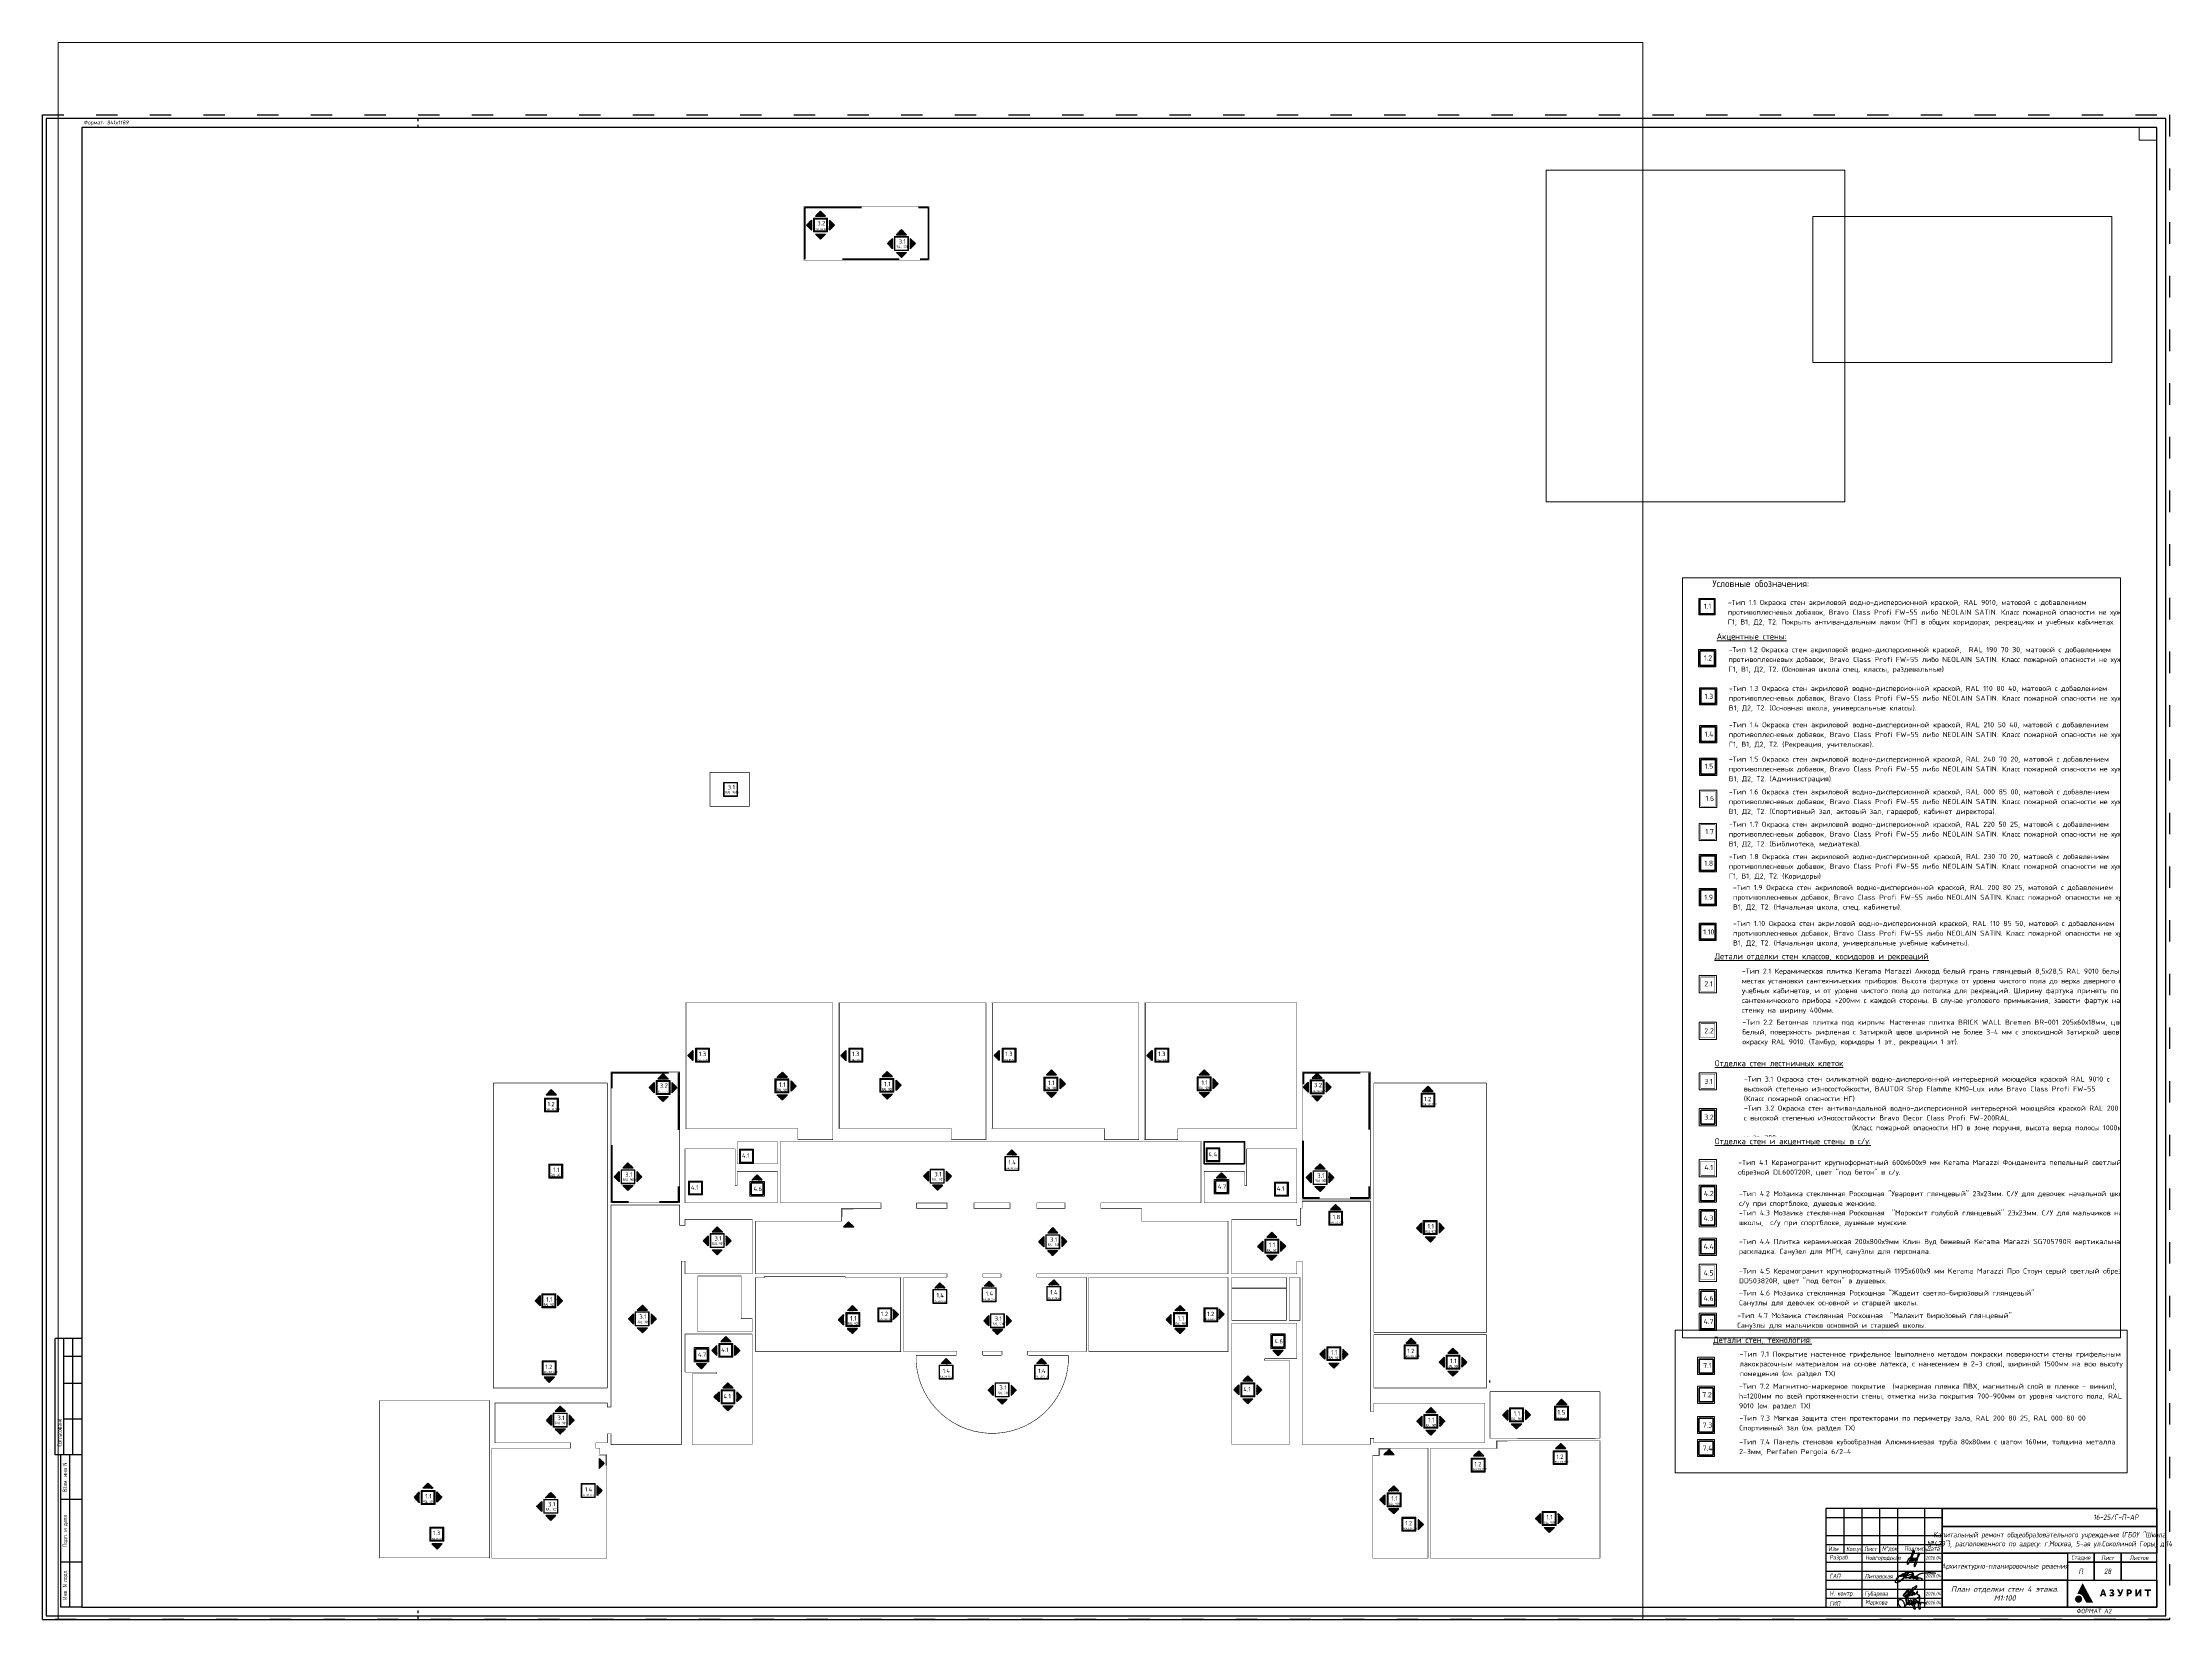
# Paper-space layout '38.стены 4этаж' of a CAD drawing. Header units: millimetres. Extents: x 265 to 1454, y -69 to 812.
# The model-space entities are those that its viewports show. They can reach past a viewport. Long polylines and large blocks are cut down to what shows.
import ezdxf
from ezdxf.enums import TextEntityAlignment as Align

# ---------------------------------------------------------------- set-up
doc = ezdxf.new("R2010")
doc.units = ezdxf.units.MM
for name, pattern in [('ACAD_ISO03W100', [30, 12, -18]), ('ADSK_Скрыто', [6, 3, -3]), ('ADSK_Штриховая_ш2 п1', [3, 2, -1]), ('HIDDEN2', [4.7625, 3.175, -1.5875]), ('Штрих', [6.35, 3.175, -3.175])]:
    doc.linetypes.add(name, pattern=pattern)
for name, color, linetype, lineweight in [('!!!_Отделка стен', 7, 'Continuous', 15), ('_STAMP', 250, 'Continuous', 30), ('_TEXT', 189, 'Continuous', 30), ('АР штриховка стен', 250, 'Continuous', 9), ('АР_Перегородки пеноблок', 174, 'Continuous', 25), ('Подписи', 5, 'Continuous', 25), ('текст', 7, 'Continuous', 15)]:
    doc.layers.add(name, color=color, linetype=linetype, lineweight=lineweight)
doc.layers.add('_RAMKA', color=7, linetype='Continuous')
doc.styles.add('ISOCPEUR', font='isocpeur.ttf', dxfattribs={"height": 800})
doc.styles.add('ISOCPEUR_1', font='isocpeur.ttf', dxfattribs={"height": 300})
doc.styles.add('ISOCPEUR_9', font='isocpeur.ttf', dxfattribs={"height": 80})
doc.styles.add('SIMPLEX', font='simplex.shx', dxfattribs={"width": 0.85, "oblique": 7})
doc.styles.get("Standard").update_dxf_attribs({"font": 'arial.ttf'})
doc.styles.add('Архитект', font='isocpeur.ttf', dxfattribs={"width": 0.8, "oblique": 8})
doc.styles.add('Архитектурный размер', font='isocpeur.ttf', dxfattribs={"width": 0.8, "oblique": 8})
doc.linetypes.add('зигзаг', pattern='A,0.00254,-5.08,[131,ltypeshp.shx,S=5.08,R=0,X=-5.08,Y=0],-10.16,[131,ltypeshp.shx,S=5.08,R=180,X=5.08,Y=0],-5.08', length=20.32254)
doc.linetypes.add('ограждение2', pattern='A,0.25,-0.1,[132,ltypeshp.shx,S=0.1,R=0,X=-0.1,Y=0],-0.1,1', length=1.45)
pattern_1 = [(45, (0, 0), (-35.3553, 35.3553), []), (45, (35.355, 0), (-35.3553, 35.3553), [62.5, -12.5, 0, -12.5])]
pattern_2 = [(45, (183188.89, -136609.775), (-35.355339, 35.355339), []), (45, (183224.244, -136609.775), (-35.355339, 35.355339), [62.5, -12.5, 0, -12.5])]
pattern_3 = [(45, (183206.994, -136578.246), (-35.355339, 35.355339), []), (45, (183242.35, -136578.246), (-35.355339, 35.355339), [62.5, -12.5, 0, -12.5])]

# ---------------------------------------------------------------- blocks, each defined once
blk = doc.blocks.new('_DOP_POLE')
at = {"layer": '_STAMP'}
for p, q in [((-15, 85), (-15, 150)), ((0, 150), (-15, 150)), ((-10, 85), (-10, 150)), ((-5, 85), (-5, 150)), ((0, 150), (0, 0)), ((0, 140), (-10, 140)), ((0, 125), (-10, 125)), ((0, 105), (-10, 105)), ((0, 85), (-15, 85)), ((-12, 85), (-12, 0)), ((-7, 85), (-7, 0)), ((0, 60), (-12, 60)), ((0, 25), (-12, 25)), ((0, 0), (-12, 0))]:
    blk.add_line(p, q, dxfattribs=at)
at = {"layer": '_TEXT', "style": 'ISOCPEUR', "width": 0.7}
for s, p in [('Согласовано', (-12.5, 97.5)), ('Взам. инв N', (-9.5, 72.5)), ('Подп. и дата', (-9.5, 42.5)), ('Инв. N подл.', (-9.5, 12.5))]:
    blk.add_text(s, height=2.5, rotation=90, dxfattribs=at).set_placement(p, align=Align.MIDDLE_CENTER)
blk = doc.blocks.new('*U79')
at = {"color": 0}
for p, q in [((1172, 827), (1172, 834)), ((1182, 827), (1172, 827))]:
    blk.add_line(p, q, dxfattribs=at)
at = {"layer": '_RAMKA', "color": 253, "linetype": 'ACAD_ISO03W100', "ltscale": 0.12}
for p, q in [((210, 834), (210, 841)), ((210, 0), (210, 7))]:
    blk.add_line(p, q, dxfattribs=at)
at = {"layer": '_RAMKA', "color": 0}
for points in [[(2, 2), (1187, 2), (1187, 839), (2, 839)], [(22, 7), (1182, 7), (1182, 834), (22, 834)]]:
    blk.add_lwpolyline(points, close=True, dxfattribs=at)
at = {"layer": 'Defpoints', "color": 255}
for q in [(0, 841), (1189, 0)]:
    blk.add_line((0, 0), q, dxfattribs=at)
at = {"layer": 'Defpoints', "color": 253, "linetype": 'ACAD_ISO03W100'}
blk.add_lwpolyline([(0, 841), (1189, 841), (1189, 0), (0, 0)], close=True, dxfattribs=at)
at = {"layer": '_RAMKA'}
blk.add_blockref('_DOP_POLE', (22, 7), dxfattribs=at)
at = {"layer": '_RAMKA', "color": 8, "insert": (23, 836.5), "char_height": 2.2, "attachment_point": 4, "style": 'SIMPLEX'}
blk.add_mtext_dynamic_manual_height_columns('Формат: 841x1189', width=59.756, gutter_width=12.5, heights=[0], dxfattribs=at)
at = {"layer": '_RAMKA', "color": 8, "style": 'SIMPLEX', "oblique": 7, "width": 0.85}
blk.add_attdef('ФОРМАТ_А', (1137, 3.5), '', height=2.5, dxfattribs=at)
blk = doc.blocks.new('Логотип Азурит')
at = {"layer": '_STAMP', "linetype": 'Continuous', "true_color": 0x2a3756}
h = blk.add_hatch(color=159, dxfattribs=at)
h.dxf.hatch_style = 1
h.paths.add_polyline_path([(-39.4, 8.5), (-40, 9.6), (-40.6, 10.7), (-41.1, 11.7), (-41.6, 12.6), (-41.8, 12.9), (-41.9, 13), (-41.9, 12.9), (-42, 12.8), (-42.4, 12), (-42.8, 11.2), (-43.1, 10.5), (-43.5, 9.7), (-44.2, 8.3), (-44.5, 7.6), (-44.7, 7.1), (-44.8, 6.9), (-44.7, 6.9), (-44.5, 7), (-44.3, 7), (-44.1, 7), (-43.9, 7), (-43.7, 6.9), (-43.6, 6.9), (-43.4, 6.9), (-43.2, 6.8), (-43.1, 6.7), (-42.9, 6.7), (-42.7, 6.6), (-42.6, 6.5), (-42.4, 6.4), (-42.3, 6.3), (-42.2, 6.2), (-42, 6), (-41.9, 5.9), (-41.8, 5.8), (-41.7, 5.7), (-41.6, 5.5), (-41.3, 4.9), (-41, 4.4), (-40.6, 3.6), (-40, 2.6), (-39.8, 2.1), (-37.9, 2.1), (-36.5, 2.1), (-35.9, 2.1), (-36.5, 3.1), (-36.8, 3.8), (-37.2, 4.4), (-37.7, 5.3), (-38.2, 6.3), (-38.5, 6.9), (-38.9, 7.5)])
at = {"layer": '_STAMP', "linetype": 'Continuous', "true_color": 0x1447b7}
h = blk.add_hatch(color=162, dxfattribs=at)
h.dxf.hatch_style = 1
h.paths.add_polyline_path([(-42.1, 4.2), (-42.1, 4.4), (-42.1, 4.6), (-42.2, 4.8), (-42.3, 4.9), (-42.4, 5.1), (-42.5, 5.3), (-42.6, 5.4), (-42.7, 5.5), (-42.8, 5.6), (-42.9, 5.7), (-43.1, 5.9), (-43.4, 6), (-43.6, 6), (-43.9, 6.1), (-44.2, 6.1), (-44.4, 6.1), (-44.5, 6), (-44.7, 6), (-44.9, 5.9), (-45, 5.8), (-45.2, 5.7), (-45.4, 5.6), (-45.5, 5.5), (-45.6, 5.3), (-45.7, 5.2), (-45.8, 5), (-45.9, 4.9), (-46, 4.7), (-46, 4.5), (-46.1, 4.3), (-46.1, 4.1), (-46.1, 3.9), (-46, 3.7), (-46, 3.5), (-45.9, 3.4), (-45.9, 3.2), (-45.8, 3.1), (-45.7, 3), (-45.6, 2.9), (-45.5, 2.8), (-45.4, 2.7), (-45.3, 2.6), (-45.2, 2.5), (-45.1, 2.4), (-45, 2.3), (-44.8, 2.3), (-44.7, 2.2), (-44.6, 2.2), (-44.4, 2.2), (-44.3, 2.1), (-44.1, 2.1), (-43.8, 2.1), (-43.6, 2.2), (-43.3, 2.3), (-43.1, 2.4), (-42.9, 2.5), (-42.7, 2.7), (-42.6, 2.8), (-42.4, 3), (-42.3, 3.1), (-42.3, 3.3), (-42.2, 3.5), (-42.1, 3.7), (-42.1, 3.8), (-42.1, 4)])
at = {"layer": '_STAMP', "linetype": 'Continuous', "true_color": 0x2a3756}
h = blk.add_hatch(color=159, dxfattribs=at)
h.dxf.hatch_style = 1
h.paths.add_polyline_path([(-29.3, 7.9), (-29.6, 8.8), (-29.9, 9.5), (-30.4, 9.5), (-30.9, 9.5), (-30.9, 9.4), (-31.3, 8.4), (-31.6, 7.3), (-32, 6.3), (-32.2, 5.6), (-32.1, 5.6), (-31.7, 5.6), (-31.2, 5.6), (-31.1, 6), (-31, 6.4), (-30.4, 6.4), (-29.8, 6.4), (-29.6, 6), (-29.5, 5.6), (-29, 5.6), (-28.5, 5.6), (-28.6, 5.8), (-28.9, 6.8)])
h.paths.add_polyline_path([(-30.8, 7.2), (-30.7, 7.3), (-30.6, 7.9), (-30.4, 8.4), (-30.4, 8.6), (-30.4, 8.7), (-30.4, 8.6), (-30.3, 8.4), (-30.2, 8.1), (-30.1, 7.7), (-30, 7.3), (-30, 7.2), (-30.4, 7.2)], flags=16)
h = blk.add_hatch(color=159, dxfattribs=at)
h.dxf.hatch_style = 1
h.paths.add_polyline_path([(-24.4, 7.3), (-24.5, 7.4), (-24.6, 7.5), (-24.7, 7.6), (-24.8, 7.6), (-24.7, 7.7), (-24.6, 7.8), (-24.5, 7.9), (-24.5, 8), (-24.4, 8.1), (-24.3, 8.2), (-24.3, 8.3), (-24.3, 8.3), (-24.3, 8.5), (-24.3, 8.7), (-24.3, 8.7), (-24.3, 8.8), (-24.4, 9), (-24.5, 9.1), (-24.6, 9.3), (-24.8, 9.4), (-24.9, 9.5), (-25.1, 9.5), (-25.3, 9.6), (-25.6, 9.6), (-25.7, 9.6), (-25.9, 9.6), (-26.1, 9.6), (-26.2, 9.5), (-26.4, 9.5), (-26.5, 9.4), (-26.7, 9.3), (-26.8, 9.2), (-26.9, 9.2), (-26.8, 9), (-26.6, 8.7), (-26.5, 8.5), (-26.5, 8.5), (-26.5, 8.5), (-26.3, 8.6), (-26.2, 8.7), (-26.1, 8.7), (-25.9, 8.8), (-25.8, 8.8), (-25.7, 8.8), (-25.6, 8.8), (-25.5, 8.8), (-25.5, 8.7), (-25.4, 8.7), (-25.3, 8.6), (-25.3, 8.6), (-25.3, 8.5), (-25.3, 8.4), (-25.3, 8.3), (-25.3, 8.2), (-25.4, 8.1), (-25.4, 8.1), (-25.4, 8.1), (-25.5, 8), (-25.6, 8), (-25.8, 8), (-26.1, 8), (-26.1, 7.6), (-26.1, 7.2), (-25.8, 7.2), (-25.5, 7.2), (-25.5, 7.2), (-25.4, 7.2), (-25.3, 7.2), (-25.3, 7.1), (-25.2, 7.1), (-25.2, 7), (-25.2, 7), (-25.2, 6.9), (-25.2, 6.8), (-25.2, 6.7), (-25.2, 6.6), (-25.2, 6.6), (-25.3, 6.5), (-25.3, 6.5), (-25.4, 6.5), (-25.4, 6.4), (-25.5, 6.4), (-25.7, 6.4), (-25.8, 6.4), (-25.9, 6.4), (-26, 6.4), (-26.2, 6.5), (-26.3, 6.6), (-26.4, 6.7), (-26.5, 6.8), (-26.8, 6.5), (-26.9, 6.3), (-27, 6.2), (-27, 6.1), (-27, 6.1), (-26.9, 6.1), (-26.8, 6), (-26.6, 5.8), (-26.4, 5.7), (-26.2, 5.6), (-26, 5.6), (-25.8, 5.6), (-25.5, 5.6), (-25.3, 5.6), (-25.1, 5.6), (-25, 5.7), (-24.9, 5.7), (-24.7, 5.8), (-24.6, 5.9), (-24.5, 5.9), (-24.4, 6), (-24.4, 6.1), (-24.3, 6.2), (-24.3, 6.4), (-24.2, 6.5), (-24.2, 6.7), (-24.2, 6.8), (-24.2, 6.9), (-24.2, 7.1), (-24.3, 7.2), (-24.3, 7.3)])
h = blk.add_hatch(color=159, dxfattribs=at)
h.dxf.hatch_style = 1
h.paths.add_polyline_path([(-19.6, 8), (-19.4, 8.7), (-19.1, 9.2), (-19, 9.5), (-19.2, 9.5), (-19.5, 9.5), (-20, 9.5), (-20, 9.4), (-20.3, 8.7), (-20.6, 7.8), (-20.6, 7.7), (-20.7, 7.6), (-20.7, 7.6), (-20.7, 7.7), (-20.8, 8), (-21, 8.4), (-21.3, 9.1), (-21.5, 9.5), (-22.1, 9.5), (-22.6, 9.5), (-22.4, 9.2), (-21.9, 8.2), (-21.3, 7.1), (-21.1, 6.6), (-21.1, 6.6), (-21.1, 6.5), (-21.1, 6.5), (-21.2, 6.4), (-21.3, 6.4), (-21.4, 6.4), (-21.5, 6.4), (-21.5, 6.4), (-21.6, 6.4), (-21.7, 6.5), (-21.8, 6.5), (-21.9, 6.5), (-21.9, 6.4), (-22.1, 6), (-22.2, 5.9), (-22.2, 5.8), (-22.1, 5.8), (-21.9, 5.7), (-21.8, 5.6), (-21.7, 5.6), (-21.5, 5.6), (-21.3, 5.6), (-21.1, 5.6), (-21, 5.6), (-20.9, 5.7), (-20.8, 5.7), (-20.7, 5.8), (-20.6, 5.8), (-20.6, 5.9), (-20.5, 6), (-20.3, 6.2), (-20.3, 6.4), (-20.2, 6.5), (-19.9, 7.3)])
h = blk.add_hatch(color=159, dxfattribs=at)
h.dxf.hatch_style = 1
h.paths.add_polyline_path([(-14.5, 7.5), (-14.4, 7.6), (-14.4, 7.7), (-14.3, 8), (-14.3, 8.2), (-14.3, 8.4), (-14.4, 8.6), (-14.4, 8.8), (-14.5, 8.9), (-14.6, 9), (-14.6, 9.1), (-14.7, 9.2), (-14.8, 9.3), (-14.9, 9.4), (-15.1, 9.4), (-15.2, 9.5), (-15.3, 9.5), (-15.5, 9.5), (-16.3, 9.5), (-17.2, 9.5), (-17.2, 7.6), (-17.2, 5.6), (-16.7, 5.6), (-16.3, 5.6), (-16.3, 6.2), (-16.3, 6.8), (-15.9, 6.8), (-15.6, 6.8), (-15.4, 6.9), (-15.2, 6.9), (-15, 7), (-14.8, 7.1), (-14.7, 7.2), (-14.6, 7.4)])
h.paths.add_polyline_path([(-15.6, 7.7), (-15.7, 7.7), (-16, 7.7), (-16.3, 7.7), (-16.3, 8.2), (-16.3, 8.7), (-15.9, 8.7), (-15.6, 8.7), (-15.6, 8.7), (-15.5, 8.7), (-15.4, 8.6), (-15.4, 8.5), (-15.3, 8.4), (-15.3, 8.4), (-15.3, 8.2), (-15.3, 8.1), (-15.3, 8), (-15.3, 7.9), (-15.4, 7.9), (-15.4, 7.8), (-15.4, 7.8), (-15.5, 7.7)], flags=16)
h = blk.add_hatch(color=159, dxfattribs=at)
h.dxf.hatch_style = 1
h.paths.add_polyline_path([(-10.1, 7.8), (-10, 8), (-9.9, 8.1), (-9.9, 7.9), (-10, 7.5), (-10, 6.7), (-10, 5.6), (-9.5, 5.6), (-9, 5.6), (-9, 7.6), (-9, 9.5), (-9.5, 9.5), (-10, 9.5), (-10.4, 8.9), (-10.8, 8.1), (-11, 7.8), (-11.3, 7.3), (-11.4, 7.1), (-11.4, 7), (-11.4, 7.3), (-11.4, 7.8), (-11.4, 8.6), (-11.4, 9.5), (-11.9, 9.5), (-12.3, 9.5), (-12.3, 7.6), (-12.3, 5.6), (-11.9, 5.6), (-11.4, 5.6), (-11.2, 5.9), (-10.6, 6.9), (-10.3, 7.4)])
h = blk.add_hatch(color=159, dxfattribs=at)
h.dxf.hatch_style = 1
h.paths.add_polyline_path([(-3.7, 9.1), (-3.7, 9.5), (-5.4, 9.5), (-7.1, 9.5), (-7.1, 9.1), (-7.1, 8.7), (-6.5, 8.7), (-5.9, 8.7), (-5.9, 7.2), (-5.9, 5.6), (-5.4, 5.6), (-5, 5.6), (-5, 7.2), (-5, 8.7), (-4.3, 8.7), (-3.7, 8.7)])
blk = doc.blocks.new('подпись Липавская')
at = {"color": 162, "lineweight": 18, "true_color": 0x0034d1}
for points, knots in [([(2.4, -0.6), (1.9, -1.1), (1.5, -1.5), (0.6, -2.3), (0.2, -2.6), (-0.4, -3.1), (-0.8, -3.3), (-1.5, -3.6), (-1.9, -3.7), (-2.4, -3.8), (-2.6, -3.8), (-2.9, -3.6), (-3, -3.5), (-3.1, -3.2), (-3, -3.1), (-3, -2.6), (-2.9, -2.3), (-2.6, -1.9), (-2.5, -1.7), (-2, -1), (-1.6, -0.6), (-0.8, 0.1), (-0.4, 0.4), (0.6, 0.9), (1, 1.2), (1.6, 1.4), (1.6, 1.4), (1.7, 1.5)], [1.927995, 1.927995, 1.927995, 1.927995, 2.162861, 2.162861, 2.342684, 2.342684, 2.481252, 2.481252, 2.589465, 2.589465, 2.644352, 2.644352, 2.684993, 2.684993, 2.725633, 2.725633, 2.816518, 2.816518, 2.907403, 2.907403, 3.101021, 3.101021, 3.294638, 3.294638, 3.488255, 3.488255, 3.514244, 3.514244, 3.514244, 3.514244]), ([(1.5, 0.1), (1.6, 0.1), (1.8, 0.1), (2, 0.2), (2.1, 0.3), (2.5, 0.4), (2.7, 0.6), (3, 0.7)], [0.9055552, 0.9055552, 0.9055552, 0.9055552, 0.9629326, 0.9629326, 1.02031, 1.02031, 1.1239395, 1.1239395, 1.1239395, 1.1239395]), ([(6.8, 0.3), (6.6, 0.1), (6.3, 0), (5.8, -0.3), (5.5, -0.5), (5, -0.7), (4.7, -0.8), (4.2, -1), (4, -1), (3.6, -1.1), (3.4, -1.1), (3, -1.1), (2.8, -1.1), (2.6, -1), (2.5, -1), (2.4, -0.8), (2.3, -0.7), (2.4, -0.6)], [4.3062538, 4.3062538, 4.3062538, 4.3062538, 4.4138757, 4.4138757, 4.5214976, 4.5214976, 4.6291196, 4.6291196, 4.7090277, 4.7090277, 4.7729116, 4.7729116, 4.8231548, 4.8231548, 4.8495834, 4.8495834, 4.87234, 4.87234, 4.87234, 4.87234]), ([(2.8, -0.2), (3.1, 0.1), (3.6, 0.3), (4.3, 0.6), (4.6, 0.7), (5.2, 0.9), (5.6, 0.9), (6.2, 1), (6.5, 1), (6.8, 1)], [4.9347748, 4.9347748, 4.9347748, 4.9347748, 5.0568055, 5.0568055, 5.1788362, 5.1788362, 5.3146558, 5.3146558, 5.3908243, 5.3908243, 5.3908243, 5.3908243]), ([(5.1, 2.3), (5.5, 2.3), (5.9, 2.2), (6.5, 2), (6.7, 2), (7.1, 1.6), (7.3, 1.3), (7.3, 1), (7.2, 0.9), (7.2, 0.8)], [3.9400756, 3.9400756, 3.9400756, 3.9400756, 4.077799, 4.077799, 4.1515227, 4.1515227, 4.2252463, 4.2252463, 4.2499379, 4.2499379, 4.2499379, 4.2499379]), ([(7.2, 0.8), (7.3, 0.7), (7.3, 0.5), (7.3, 0.3), (7.3, 0.2), (7.3, 0), (7.2, 0), (7.2, 0)], [5.43291642, 5.43291642, 5.43291642, 5.43291642, 5.46279586, 5.46279586, 5.4926753, 5.4926753, 5.50331351, 5.50331351, 5.50331351, 5.50331351]), ([(7.2, 0), (7.4, 0), (7.5, 0), (7.8, 0), (8, 0), (8.2, -0.2), (8.3, -0.3), (8.3, -0.4)], [6.0978529, 6.0978529, 6.0978529, 6.0978529, 6.1425729, 6.1425729, 6.1872929, 6.1872929, 6.2036694, 6.2036694, 6.2036694, 6.2036694]), ([(8.7, -0.5), (8.8, -0.1), (9.2, 0.3), (9.8, 0.8), (10.2, 1.1), (11, 1.4), (11.4, 1.5), (12.7, 1.7), (13.6, 1.8), (15, 1.9), (15.7, 1.9), (16.8, 1.9), (17.2, 1.9), (18, 1.8), (18.5, 1.8), (19.2, 1.7), (19.4, 1.7), (19.7, 1.7)], [7.769656, 7.769656, 7.769656, 7.769656, 7.921996, 7.921996, 8.074335, 8.074335, 8.226675, 8.226675, 8.542229, 8.542229, 8.775159, 8.775159, 8.93404, 8.93404, 9.09292, 9.09292, 9.186254, 9.186254, 9.186254, 9.186254]), ([(6.6, -0.7), (6.5, -0.8), (6.4, -0.9), (6, -1.1), (5.7, -1.3), (5.4, -1.4), (5.3, -1.4), (5.2, -1.4), (5.1, -1.4), (5, -1.4), (5, -1.4), (4.9, -1.4), (4.8, -1.3), (4.8, -1.1), (4.8, -1.1), (4.9, -1), (4.9, -1), (4.9, -0.9), (5, -0.9), (5.1, -0.8), (5.3, -0.7), (5.5, -0.6), (5.6, -0.5), (5.9, -0.4), (6, -0.3), (6.3, -0.3), (6.3, -0.3), (6.4, -0.2)], [5.5967371, 5.5967371, 5.5967371, 5.5967371, 5.6654435, 5.6654435, 5.7341498, 5.7341498, 5.7599769, 5.7599769, 5.7754743, 5.7754743, 5.7848694, 5.7848694, 5.7920528, 5.7920528, 5.7992363, 5.7992363, 5.8064198, 5.8064198, 5.8255794, 5.8255794, 5.8652806, 5.8652806, 5.9049817, 5.9049817, 5.9720452, 5.9720452, 5.9983972, 5.9983972, 5.9983972, 5.9983972]), ([(7.7, -1.2), (7.7, -1.3), (7.6, -1.3), (7.4, -1.4), (7.3, -1.5), (7.1, -1.5), (7, -1.5), (6.9, -1.4), (6.9, -1.4), (6.8, -1.3), (6.8, -1.2), (6.8, -1.1), (6.8, -1), (6.9, -0.9), (6.9, -0.9), (7, -0.8), (7.1, -0.7), (7.4, -0.6), (7.6, -0.5), (7.7, -0.5)], [6.3030834, 6.3030834, 6.3030834, 6.3030834, 6.3311025, 6.3311025, 6.3581066, 6.3581066, 6.3684891, 6.3684891, 6.3749758, 6.3749758, 6.3814625, 6.3814625, 6.3879491, 6.3879491, 6.4022384, 6.4022384, 6.4305971, 6.4305971, 6.4944159, 6.4944159, 6.4944159, 6.4944159]), ([(8.6, -1.2), (8.5, -1.3), (8.4, -1.3), (8.3, -1.4), (8.2, -1.4), (8.1, -1.5), (8, -1.5), (7.9, -1.4), (7.8, -1.4), (7.7, -1.3), (7.7, -1.3), (7.7, -1.2)], [6.63437936, 6.63437936, 6.63437936, 6.63437936, 6.65591892, 6.65591892, 6.6718971, 6.6718971, 6.68234273, 6.68234273, 6.6889962, 6.6889962, 6.69151939, 6.69151939, 6.69151939, 6.69151939]), ([(9.7, -1.1), (9.9, -1.1), (10.3, -1), (11, -1), (11.3, -1), (11.8, -1.2), (11.9, -1.4), (12.1, -1.8), (12, -2.1), (11.8, -2.3), (11.7, -2.4), (11.3, -2.5), (11.2, -2.5), (10.6, -2.5), (10.3, -2.5), (9.7, -2.3), (9.5, -2.2), (9.1, -2), (8.9, -1.9), (8.6, -1.5), (8.6, -1.4), (8.6, -1.2)], [7.0162906, 7.0162906, 7.0162906, 7.0162906, 7.0993883, 7.0993883, 7.1824861, 7.1824861, 7.2545595, 7.2545595, 7.301037, 7.301037, 7.3475144, 7.3475144, 7.3939919, 7.3939919, 7.486045, 7.486045, 7.578098, 7.578098, 7.6546435, 7.6546435, 7.6967383, 7.6967383, 7.6967383, 7.6967383]), ([(9.2, -0.6), (9.2, -0.6), (9.3, -0.6), (9.5, -0.5), (9.5, -0.5), (9.6, -0.5), (9.7, -0.6), (9.8, -0.8), (9.8, -0.8), (9.8, -0.9), (9.8, -1), (9.8, -1), (9.7, -1.1), (9.7, -1.1)], [6.85701628, 6.85701628, 6.85701628, 6.85701628, 6.88166544, 6.88166544, 6.8944683, 6.8944683, 6.90289754, 6.90289754, 6.91132677, 6.91132677, 6.91975601, 6.91975601, 6.93200035, 6.93200035, 6.93200035, 6.93200035])]:
    blk.add_open_spline(points, degree=3, knots=knots, dxfattribs=at)
blk.add_spline([(0, 0), (0, -0.1), (0.3, -0.2), (0.8, 0), (1.4, 0.3), (1.9, 0.6), (2.3, 0.9), (2.7, 1.2), (2.9, 1.5), (3, 1.7), (3, 1.9), (2.7, 1.9), (2.4, 1.7), (1.8, 1.3), (1.5, 1), (1.2, 0.5), (1.1, 0.1), (1.2, -0.1), (1.6, -0.2), (2.1, 0), (2.5, 0.2), (2.9, 0.4), (3.5, 0.7), (4.1, 1.2), (4.6, 1.8), (4.8, 2.1), (4.9, 2.3), (4.5, 2.1), (4.1, 1.7), (3.7, 1.3), (3.1, 0.5), (2.4, -0.2), (1.7, -1), (0.7, -1.8), (-0.1, -2.5), (-1.4, -3.3), (-2.7, -3.4), (-2.7, -2.6), (-2.3, -1.8), (-1.6, -1), (-0.5, -0.1), (1, 0.8), (2, 1.3), (3.5, 1.8), (4.9, 2), (5.9, 2), (6.5, 1.8), (6.9, 1.5), (7, 1.1), (6.6, 0.4), (5.7, -0.1), (4.4, -0.6), (3.4, -0.9), (2.6, -0.8), (3.8, 0.1), (4.9, 0.5), (6.3, 0.7), (7.1, 0.5), (7, 0.1), (6.8, -0.2), (6.4, -0.5), (5.9, -0.9), (5, -1.2), (5.4, -0.9), (5.6, -0.8), (5.9, -0.6), (6.2, -0.5), (6.9, -0.3), (7.6, -0.2), (8, -0.4), (8.1, -0.4), (8, -0.6), (7.7, -1), (7.3, -1.2), (7, -1.2), (7.2, -1), (7.4, -0.9), (7.8, -0.7), (8.1, -0.6), (8.4, -0.6), (8.5, -0.7), (8.4, -1.1), (8.2, -1.2), (8, -1.2), (8, -1), (8.2, -0.9), (8.7, -0.9), (9, -0.9), (9.6, -0.8), (9.4, -1.1), (10.8, -1.2), (11.7, -1.6), (11.8, -1.9), (10.3, -2.2), (9.5, -1.9), (8.9, -1.5), (8.8, -0.7), (9.2, -0.1), (9.8, 0.5), (10.7, 1), (12.2, 1.4), (13.8, 1.6), (15.5, 1.7), (16.6, 1.7), (17.2, 1.6), (18.3, 1.6), (19.6, 1.4)], degree=3, dxfattribs=at)
for points in [[(0.2, 0.1), (0.5, 0.1), (0.6, 0.2), (0.9, 0.3)], [(1.6, 0.7), (1.9, 0.9), (2.1, 1), (2.3, 1.2)], [(2, 1.1), (1.8, 0.9), (1.7, 0.8), (1.6, 0.7)], [(3.3, 0.4), (3.1, 0.2), (3, 0), (2.8, -0.2)], [(3.2, 2), (3.6, 2), (3.9, 2.1), (4.2, 2.2)], [(8.3, -0.4), (8.4, -0.4), (8.6, -0.4), (8.7, -0.5)]]:
    blk.add_open_spline(points, degree=3, dxfattribs=at)
blk = doc.blocks.new('A$C87e5faed')
at = {"color": 172, "true_color": 0x1616e3}
for p, q in [((4.5, 4), (1.3, 0.4)), ((1.3, 0.4), (4.4, 3.1)), ((1.3, 0.4), (4.4, 3)), ((4.5, 3.9), (1.4, 0.4)), ((2.7, -0.6), (4.6, 1.4)), ((2.8, -0.6), (4.6, 1.3)), ((3.9, 0), (3.2, -0.6)), ((3.9, 0), (4, 0.1)), ((4, 0.1), (4.6, 0.7)), ((4.1, 0.2), (4.6, 0.6)), ((4.5, 3.2), (4.7, 3.4)), ((4.5, 3.1), (4.7, 3.3)), ((4.6, 1.4), (5.1, 1.9)), ((4.6, 1.4), (4.9, 1.8)), ((4.6, 0.5), (4.6, 0.3)), ((4.6, 0.3), (4.8, 0.2)), ((4.7, 0.7), (7.2, 2.9)), ((4.9, 1.3), (4.7, 0.9)), ((4.7, 0.7), (4.7, 0.6)), ((4.7, 0.6), (4.7, 0.3)), ((4.7, 0.3), (4.8, 0.3)), ((4.8, 0.8), (7.2, 3)), ((5, 1.3), (4.8, 0.8)), ((4.8, 0.3), (5.3, 0.4)), ((4.8, 0.2), (5.3, 0.4)), ((4.8, 0.2), (5.3, 0.4)), ((7.2, 3), (5, 1.3)), ((7.1, 3), (5, 1.3)), ((5.1, 2), (7.4, 4.8)), ((5.2, 2.1), (7.4, 4.8)), ((5.3, 0.4), (7.5, 2)), ((5.3, 0.4), (6.5, 1.2)), ((6.7, 1.4), (6.2, 0.8)), ((6.5, 1.2), (6.2, 0.8)), ((6.7, 1.4), (7.6, 2)), ((6.7, 0.6), (7.1, 0.9)), ((7.5, 2), (6.8, 1.5)), ((6.8, 0.5), (7.2, 1)), ((6.9, 1.5), (6.9, 1.5)), ((7.8, 1.8), (7.1, 0.9)), ((7.2, 1), (8, 1.7)), ((7.9, 1.7), (7.2, 1)), ((7.2, 1), (7.3, 0.8)), ((7.3, 1), (8, 1.6)), ((7.4, 0.9), (7.3, 1)), ((7.3, 0.8), (7.5, 0.8)), ((7.4, 4.8), (8.7, 5.6)), ((7.4, 4.8), (8.7, 5.6)), ((7.4, 0.9), (7.5, 0.9)), ((7.5, 2), (7.6, 2)), ((7.5, 0.8), (7.8, 0.9)), ((7.5, 0.9), (7.8, 0.9)), ((7.8, 0.9), (9, 1.7)), ((7.8, 0.9), (9.1, 1.6)), ((9.2, 1.5), (10.5, 0.4)), ((9.2, 1.4), (10.5, 0.4)), ((9.7, 2.6), (9.6, 2.6)), ((9.7, 2.5), (9.6, 2.5)), ((9.8, 2.5), (9.7, 2.6)), ((9.7, 2.5), (9.7, 2.5)), ((3, -0.7), (2.7, -0.6)), ((3, -0.7), (2.8, -0.6)), ((3.2, -0.6), (3, -0.7)), ((3.3, -0.6), (3, -0.7)), ((3.9, 0), (3.3, -0.6)), ((10.2, -0.7), (7.3, -2.5)), ((10.2, -0.8), (7.3, -2.6))]:
    blk.add_line(p, q, dxfattribs=at)
for points in [[(3.9, 0), (3.1, -0.2), (2.4, -0.3), (2.1, -0.3), (2.1, -0.1), (2.4, 0.2), (4.5, 1.6)], [(4, 0.1), (3.1, -0.2), (2.4, -0.3), (2.2, -0.2), (2.2, -0.1), (2.5, 0.2), (4.5, 1.6), (4.6, 1.4)], [(4.6, 0.5), (4.2, 0.1), (4, 0.1)], [(4.6, 0.6), (4.6, 0.5), (4.2, 0.2), (4.1, 0.2)], [(4.5, 3.1), (4.4, 2.2), (4.6, 1.6)], [(4.4, 3), (4.4, 2.2), (4.5, 1.6)], [(4.6, 1.6), (5.1, 2)], [(4.6, 1.6), (4.9, 1.8)], [(4.6, 1.6), (4.6, 1.4)], [(4.6, 1.4), (4.7, 0.9)], [(4.6, 1.3), (4.7, 0.9), (4.6, 0.7)]]:
    blk.add_lwpolyline(points, dxfattribs=at)
for points in [[(4.7, 3.3), (5.1, 3.7, 0.664719), (5, 3.9, 0.116051), (4.6, 3.6, 0.12803), (4.5, 3.4), (4.4, 3.1)], [(4.7, 3.4), (5.1, 3.7, 0.620604), (5, 3.8, 0.116009), (4.7, 3.6, 0.126024), (4.5, 3.3), (4.5, 3.2)], [(5.1, 1.9), (5.4, 2.1), (9.2, 5.1, 0.828646), (8.7, 5.6)], [(5.2, 2.1), (5.4, 2.2), (9.1, 5.1, 0.817588), (8.7, 5.6)]]:
    blk.add_lwpolyline(points, format="xyb", dxfattribs=at)
for centre, radius, start, end in [((6.4, 0.7), 0.164, 144.8899, 225.505), ((6.4, 0.7), 0.222, 144.8899, 225.505), ((6.5, 0.9), 0.486, 237.4946, 304.5474), ((6.5, 0.9), 0.428, 237.4946, 304.5474), ((7.2, 2.9), 0.0636, 335.3486, 107.8343), ((7.9, 1.7), 0.131, 327.1495, 150.1539), ((7.9, 1.7), 0.0731, 327.1495, 150.1539), ((9.7, 1.9), 0.682, 96.4472, 194.9902), ((9.7, 1.9), 0.624, 96.4472, 193.5642), ((8.4, 3), 1.49, 299.157, 339.3007), ((8.4, 3), 1.44, 299.6881, 338.4776), ((9.7, 1.9), 0.624, 199.0634, 220.3111), ((9.7, 1.9), 0.682, 200.0512, 220.3111), ((9.9, -0.1), 0.707, 295.4048, 36.3986), ((9.9, -0.1), 0.765, 295.4048, 36.3986)]:
    blk.add_arc(centre, radius, start, end, dxfattribs=at)
blk = doc.blocks.new('Маркова')
at = {"layer": 'Подписи'}
for points in [[(44384.16, 26837.52), (44384.02, 26837.95), (44383.86, 26838.46), (44383.67, 26838.92), (44383.36, 26839.36), (44382.92, 26839.82), (44382.37, 26840.02), (44381.91, 26839.87), (44381.53, 26839.53), (44381.38, 26839.14), (44381.38, 26838.69), (44381.61, 26838.16), (44381.82, 26837.83), (44382.25, 26837.39), (44382.84, 26837.07), (44383.53, 26837.07), (44383.96, 26837.22), (44384.63, 26837.82), (44384.75, 26838.6), (44384.75, 26839.25), (44384.75, 26840.2), (44384.75, 26840.92)], [(44384.96, 26840.5), (44384.84, 26841), (44384.62, 26841.2), (44384.35, 26841.2), (44384.24, 26840.96), (44384.24, 26840.55), (44384.41, 26840.01), (44384.62, 26839.21), (44384.92, 26838.49), (44385.18, 26837.92), (44385.36, 26839.06), (44385.43, 26839.91), (44385.43, 26840.64), (44385.43, 26840.89), (44385.19, 26840.95), (44385.19, 26840.77), (44385.34, 26839.78), (44385.66, 26838.18), (44385.84, 26837.88), (44386.06, 26838.38), (44386.19, 26839.11), (44386.19, 26839.42), (44385.86, 26839.42), (44385.74, 26839.02), (44385.85, 26838.57), (44386.16, 26838.35), (44386.41, 26838.02), (44386.59, 26837.89), (44386.84, 26838.65), (44386.91, 26839.29), (44386.72, 26839.71), (44386.37, 26839.83), (44386.03, 26839.65), (44385.9, 26839.34), (44386.01, 26838.87), (44386.13, 26838.49), (44386.23, 26838.35), (44386.53, 26838.44), (44386.8, 26838.81), (44386.69, 26839.42), (44386.69, 26838.93), (44386.91, 26838.2), (44387.08, 26838.02), (44387.16, 26837.94), (44387.37, 26838.08), (44387.53, 26839.05), (44387.42, 26839.79), (44387.17, 26840.7), (44387.77, 26837.87), (44387.91, 26837.45), (44388.05, 26836.95), (44388.14, 26836.54), (44388.14, 26836.2), (44387.88, 26836.28), (44387.54, 26836.8), (44387.3, 26837.47), (44387.19, 26838.24), (44387.19, 26838.85), (44387.56, 26839.4), (44387.69, 26839.4), (44387.84, 26838.89), (44387.99, 26838.52), (44388.2, 26838.24), (44388.31, 26838.24), (44388.45, 26838.62), (44388.56, 26839.33), (44388.56, 26839.82), (44388.99, 26838.58), (44388.84, 26839.38), (44388.96, 26839.55), (44389.15, 26839.24), (44389.31, 26838.93), (44389.48, 26838.73), (44389.74, 26839.03), (44389.9, 26839.65), (44390, 26840.29), (44389.86, 26841.59), (44389.69, 26841.82), (44389.56, 26841.68), (44389.56, 26841.3), (44389.7, 26840.31), (44389.89, 26838.82), (44389.99, 26837.79), (44389.99, 26837.09), (44389.99, 26836.15), (44389.72, 26836.32), (44389.53, 26836.9), (44389.4, 26837.91), (44389.4, 26838.5), (44389.48, 26839.15), (44389.86, 26838.76), (44389.86, 26838.62), (44390.05, 26838.01), (44390.31, 26838.39), (44390.66, 26839.02), (44390.82, 26838.67), (44391.19, 26839.01), (44391.41, 26838.69), (44391.93, 26838.78), (44392.24, 26838.65), (44392.64, 26838.79)]]:
    blk.add_spline(points, degree=3, dxfattribs=at)
blk = doc.blocks.new('_Azurit_Stamp 1')
at = {"layer": '_STAMP', "lineweight": -2}
for p, q in [((-185, 50), (-120, 50)), ((-120, 55), (-120, 0)), ((-185, 40), (-120, 40)), ((-185, 25), (-120, 25)), ((-185, 20), (-120, 20)), ((-185, 15), (-120, 15)), ((-185, 10), (-120, 10)), ((-185, 5), (-120, 5))]:
    blk.add_line(p, q, dxfattribs=at)
at = {"layer": '_STAMP', "lineweight": 30}
for p, q in [((-175, 55), (-175, 30)), ((-165, 55), (-165, 0)), ((-155, 55), (-155, 30)), ((-145, 55), (-145, 0)), ((-130, 55), (-130, 0)), ((-185, 35), (-120, 35)), ((-185, 30), (-120, 30))]:
    blk.add_line(p, q, dxfattribs=at)
at = {"layer": '_STAMP', "lineweight": -2}
blk.add_lwpolyline([(-185, 0), (0, 0), (0, 55), (-185, 55)], close=True, dxfattribs=at)
at = {"layer": '_STAMP', "lineweight": 30}
for points in [[(-185, 0), (0, 0), (0, 55), (-185, 55)], [(-120, 55), (0, 55), (0, 45), (-120, 45)], [(-120, 45), (0, 45), (0, 30), (-120, 30)], [(-120, 30), (-50, 30), (-50, 15), (-120, 15)], [(-50, 25), (-35, 25), (-35, 30), (-50, 30)], [(-50, 15), (-35, 15), (-35, 25), (-50, 25)], [(-35, 25), (-20, 25), (-20, 30), (-35, 30)], [(-35, 15), (-20, 15), (-20, 25), (-35, 25)], [(-20, 25), (0, 25), (0, 30), (-20, 30)], [(-20, 15), (0, 15), (0, 25), (-20, 25)], [(-120, 15), (-50, 15), (-50, 0), (-120, 0)], [(-50, 15), (0, 15), (0, 0), (-50, 0)]]:
    blk.add_lwpolyline(points, close=True, dxfattribs=at)
at = {"layer": 'Подписи', "color": 172, "true_color": 0x1616e3}
blk.add_spline([(-136.3, 32), (-139.5, 24.3), (-139.4, 25.6), (-137.7, 27.9), (-136.3, 29.4), (-135.6, 31.2), (-135.7, 31.5), (-135.9, 31.2), (-137.5, 25.7), (-137.6, 25.4), (-136, 27.5), (-136.2, 27.1), (-136.6, 25.6), (-135.1, 27.4), (-135.2, 27.3), (-135.5, 26.2), (-133.1, 29.2), (-133, 29.9), (-133.2, 30.1), (-133.7, 28.6), (-135.6, 22.7), (-135.5, 23.8), (-134.9, 25.8), (-132.9, 28.9), (-132.1, 30.4)], degree=3, dxfattribs=at)
at = {"color": 172, "true_color": 0x1616e3}
blk.add_blockref('подпись Липавская', (-143.3, 17.3), dxfattribs=at)
at = {"linetype": 'Continuous'}
blk.add_blockref('Логотип Азурит', (0.3, 0.3), dxfattribs=at)
at = {"color": 172, "true_color": 0x1616e3, "xscale": 1.418317179910401, "yscale": 1.418317179910401, "zscale": 1.418317179910401}
blk.add_blockref('Маркова', (-63091.6, -38063.5), dxfattribs=at)
at = {"color": 241, "ltscale": 100, "true_color": 0xf7abae}
blk.add_blockref('A$C87e5faed', (-143.4, 6.1), dxfattribs=at)
at = {"layer": '_STAMP', "color": 7, "lineweight": -2, "attachment_point": 4}
for s, width, gutter_width, heights, insert, char_height, style in [('{\\C256;\\c0;16-25/Г-П-АР}', 69.159, 0, [9.61], (-35.5, 50.2), 3, 'Архитектурный размер'), ('Изм', 10, 12.5, [0], (-183.7, 32.5), 2.5, 'Архитект'), ('Разраб.', 20, 12.5, [0], (-183, 27.5), 2.5, 'Архитект'), ('Кол.уч', 10, 12.5, [0], (-173.7, 32.2), 2.5, 'Архитект'), ('Лист', 10, 12.5, [0], (-163.7, 32.5), 2.5, 'Архитект'), ('Новгородская', 19.036, 12.5, [0], (-163, 27.2), 2.5, 'Архитект'), ('N%%Dдок', 10, 12.5, [0], (-153.7, 32.5), 2.5, 'Архитект'), ('Подпись', 10, 12.5, [0], (-141.2, 32.5), 2.5, 'Архитект'), ('Дата', 10, 12.5, [0], (-128.7, 32.5), 2.5, 'Архитект'), ('ГАП', 20, 12.5, [0], (-183, 17.3), 2.5, 'Архитект'), ('Липавская', 19.036, 12.5, [0], (-163.4, 17.2), 2.5, 'Архитект'), ('Н. контр.', 20, 12.5, [0], (-183, 7.3), 2.5, 'Архитект'), ('ГИП', 20, 12.5, [0], (-183, 2), 2.5, 'Архитектурный размер'), ('Губарева', 19.036, 12.5, [0], (-163.4, 7.2), 2.5, 'Архитект'), ('Маркова ', 19.036, 12.5, [0], (-163, 2.3), 2.5, 'Архитектурный размер')]:
    blk.add_mtext_dynamic_manual_height_columns(s, width=width, gutter_width=gutter_width, heights=heights, dxfattribs=dict(at, insert=insert, char_height=char_height, style=style))
at = {"layer": '_STAMP', "color": 7, "lineweight": -2, "char_height": 3, "attachment_point": 5, "style": 'Архитектурный размер'}
for s, insert, width in [('Капитальный ремонт общеобразовательного учреждения (ГБОУ "Школа №429"), расположенного по адресу: г.Москва, 5-ая ул.Соколиной Горы, д.14', (-60, 37.5), 120), ('Архитектурно-планировочные решения', (-85, 22.5), 70)]:
    blk.add_mtext(s, dxfattribs=dict(at, insert=insert, width=width))
at = {"layer": '_STAMP', "char_height": 2, "attachment_point": 5, "style": 'Архитект'}
for insert in [(-125, 27.5), (-125, 17.5), (-125, 7.5), (-125, 2.5)]:
    blk.add_mtext('2026.04', dxfattribs=dict(at, insert=insert))
at = {"layer": '_STAMP', "lineweight": -2, "char_height": 2.5, "attachment_point": 5, "style": 'Архитект'}
for s, insert in [('Стадия', (-42.5, 27.5)), ('Лист', (-27.5, 27.5)), ('Листов', (-10, 27.5))]:
    blk.add_mtext_dynamic_manual_height_columns(s, width=15, gutter_width=12.5, heights=[0], dxfattribs=dict(at, insert=insert))
at = {"layer": '_TEXT', "lineweight": -2, "insert": (-42.5, 20), "char_height": 3, "attachment_point": 5, "style": 'Архитект'}
blk.add_mtext_dynamic_manual_height_columns('П', width=13.353, gutter_width=12.5, heights=[9.08], dxfattribs=at)
blk = doc.blocks.new('A$C4ea696d9')
at = {"layer": 'текст', "insert": (233, 633), "char_height": 241.5, "attachment_point": 1, "line_spacing_factor": 1.149209, "style": 'ISOCPEUR_9', "bg_fill": 3, "box_fill_scale": 1.25, "bg_fill_color": 256, "bg_fill_true_color": 13158600, "bg_fill_transparency": 0}
blk.add_mtext('3.1', dxfattribs=at)
at = {"layer": 'текст', "insert": (105, 294), "char_height": 150.46, "attachment_point": 1, "line_spacing_factor": 1.149209, "style": 'ISOCPEUR_9', "bg_fill": 3, "box_fill_scale": 1.25, "bg_fill_color": 256, "bg_fill_true_color": 13158600, "bg_fill_transparency": 0}
blk.add_mtext('{\\W0.7;\\C7;RAL 9010}', dxfattribs=at)
at = {"layer": '!!!_Отделка стен'}
blk.add_lwpolyline([(0, 780), (780, 780), (780, 0), (0, 0)], close=True, dxfattribs=at)
at = {"layer": '!!!_Отделка стен', "color": 230, "true_color": 0xff0a85, "const_width": 25}
blk.add_lwpolyline([(40, 740), (740, 740), (740, 40), (40, 40)], close=True, dxfattribs=at)
blk = doc.blocks.new('A$C5525643f')
at = {"layer": '!!!_Отделка стен', "lineweight": 25, "ltscale": 20}
h = blk.add_hatch(dxfattribs=at)
h.set_pattern_fill('ANSI35', color=256, scale=200)
h.set_pattern_definition(pattern_1)
h.paths.add_polyline_path([(-498, 284), (-781, 1), (-498, -282)])
h = blk.add_hatch(dxfattribs=at)
h.set_pattern_fill('ANSI35', color=256, scale=200)
h.set_pattern_definition(pattern_1)
h.paths.add_polyline_path([(-284, 498), (-1, 781), (282, 498)])
h = blk.add_hatch(dxfattribs=at)
h.set_pattern_fill('ANSI35', color=256, scale=200)
h.set_pattern_definition(pattern_1)
h.paths.add_polyline_path([(496, 284), (779, 1), (496, -282)])
h = blk.add_hatch(dxfattribs=at)
h.set_pattern_fill('ANSI35', color=256, scale=200)
h.set_pattern_definition(pattern_1)
h.paths.add_polyline_path([(-284, -496), (-1, -779), (282, -496)])
at = {"layer": '!!!_Отделка стен', "lineweight": 25, "ltscale": 10}
for points in [[(-781, 1), (-498, 284), (-498, -282)], [(-1, 781), (-284, 498), (282, 498)], [(779, 1), (496, 284), (496, -282)], [(-1, -779), (-284, -496), (282, -496)]]:
    blk.add_lwpolyline(points, close=True, dxfattribs=at)
blk = doc.blocks.new('A$C5ccf4377')
at = {"layer": '!!!_Отделка стен'}
blk.add_lwpolyline([(835, 780), (1615, 780), (1615, 0), (835, 0)], close=True, dxfattribs=at)
at = {"layer": '!!!_Отделка стен', "color": 9, "lineweight": 50, "true_color": 0xc4c2c0}
blk.add_lwpolyline([(875, 740), (1575, 740), (1575, 40), (875, 40)], close=True, dxfattribs=at)
blk.add_lwpolyline([(875, 740), (1575, 740), (1575, 40), (875, 40)], close=True, dxfattribs=at)
at = {"layer": '!!!_Отделка стен', "attachment_point": 1, "style": 'ISOCPEUR'}
for s, insert, char_height, width in [('\\pxqc;{\\W0.7;\\T0.9;RAL 9010}', (963, 237), 151.47, 613.35), ('1.1', (1069, 586), 250, 516.67)]:
    blk.add_mtext(s, dxfattribs=dict(at, insert=insert, char_height=char_height, width=width))
blk = doc.blocks.new('A$Cd60ecc97')
at = {"layer": '!!!_Отделка стен'}
blk.add_lwpolyline([(0, 780), (780, 780), (780, 0), (0, 0)], close=True, dxfattribs=at)
at = {"layer": 'текст', "color": 42, "lineweight": 50, "true_color": 0xdba400}
blk.add_lwpolyline([(40, 740), (740, 740), (740, 40), (40, 40)], close=True, dxfattribs=at)
at = {"color": 7, "insert": (380, 412), "char_height": 243, "width": 0.81, "attachment_point": 5, "style": 'ISOCPEUR_1'}
blk.add_mtext('4.4', dxfattribs=at)
blk = doc.blocks.new('A$Cddfbc6ae')
at = {"layer": 'текст', "insert": (949, 576), "char_height": 240, "attachment_point": 1, "line_spacing_factor": 1.149209, "style": 'ISOCPEUR_9', "bg_fill": 3, "box_fill_scale": 1.25, "bg_fill_color": 256, "bg_fill_true_color": 13158600, "bg_fill_transparency": 0}
blk.add_mtext('1.4', dxfattribs=at)
at = {"layer": '!!!_Отделка стен'}
blk.add_lwpolyline([(752, 780), (1532, 780), (1532, 0), (752, 0)], close=True, dxfattribs=at)
at = {"layer": '!!!_Отделка стен', "color": 134, "const_width": 25}
blk.add_lwpolyline([(792, 740), (1492, 740), (1492, 40), (792, 40)], close=True, dxfattribs=at)
at = {"layer": '!!!_Отделка стен', "insert": (847, 82), "char_height": 98.51, "width": 611.38, "attachment_point": 7, "style": 'ISOCPEUR'}
blk.add_mtext('\\pxqc;{\\W0.7;\\T0.9;RAL 210 50 40}', dxfattribs=at)
blk = doc.blocks.new('A$C3cac9b27')
at = {"layer": '!!!_Отделка стен', "lineweight": 25, "ltscale": 20}
h = blk.add_hatch(dxfattribs=at)
h.set_pattern_fill('ANSI35', color=256, scale=200, angle=180)
h.set_pattern_definition([(225, (-183185.025, 135992.077), (35.355339, -35.355339), []), (225, (-183220.38, 135992.077), (35.355339, -35.355339), [62.5, -12.5, 0, -12.5])])
h.paths.add_polyline_path([(283, -94), (0, 189), (-283, -94)])
at = {"layer": '!!!_Отделка стен', "lineweight": 25, "ltscale": 10}
blk.add_lwpolyline([(0, 189), (283, -94), (-283, -94)], close=True, dxfattribs=at)
blk = doc.blocks.new('A$C9c523aab')
at = {"layer": '!!!_Отделка стен'}
blk.add_lwpolyline([(0, 780), (780, 780), (780, 0), (0, 0)], close=True, dxfattribs=at)
at = {"layer": '!!!_Отделка стен', "color": 251, "lineweight": 50, "true_color": 0x5b646b}
blk.add_lwpolyline([(40, 740), (740, 740), (740, 40), (40, 40)], close=True, dxfattribs=at)
at = {"layer": '!!!_Отделка стен', "color": 7, "insert": (346, 424), "char_height": 243, "width": 0.81, "attachment_point": 5, "style": 'ISOCPEUR_1'}
blk.add_mtext('4.1', dxfattribs=at)
blk = doc.blocks.new('A$Ce49184fc')
at = {"layer": '!!!_Отделка стен'}
blk.add_lwpolyline([(752, 780), (1532, 780), (1532, 0), (752, 0)], close=True, dxfattribs=at)
at = {"layer": '!!!_Отделка стен', "color": 143, "lineweight": 50}
blk.add_lwpolyline([(792, 740), (1492, 740), (1492, 40), (792, 40)], close=True, dxfattribs=at)
at = {"layer": '!!!_Отделка стен', "insert": (617, 82), "char_height": 90.69, "width": 1036.41, "attachment_point": 7, "style": 'ISOCPEUR'}
blk.add_mtext('\\pxqc;{\\W0.7;\\T0.9;RAL 240 70 20}', dxfattribs=at)
at = {"layer": '!!!_Отделка стен', "color": 7, "insert": (1130, 428), "char_height": 265.4, "width": 0.885, "attachment_point": 5, "style": 'ISOCPEUR_1'}
blk.add_mtext('1.5', dxfattribs=at)
blk = doc.blocks.new('A$C0f5e65d0')
at = {"layer": '!!!_Отделка стен', "lineweight": 25, "ltscale": 20}
h = blk.add_hatch(dxfattribs=at)
h.set_pattern_fill('ANSI35', color=256, scale=200)
h.set_pattern_definition(pattern_2)
h.paths.add_polyline_path([(-493, 257), (-776, -26), (-493, -309)])
h = blk.add_hatch(dxfattribs=at)
h.set_pattern_fill('ANSI35', color=256, scale=200)
h.set_pattern_definition(pattern_2)
h.paths.add_polyline_path([(501, 257), (784, -26), (501, -309)])
h = blk.add_hatch(dxfattribs=at)
h.set_pattern_fill('ANSI35', color=256, scale=200)
h.set_pattern_definition(pattern_2)
h.paths.add_polyline_path([(-279, -523), (4, -806), (287, -523)])
at = {"layer": '!!!_Отделка стен', "lineweight": 25, "ltscale": 10}
for points in [[(-776, -26), (-493, 257), (-493, -309)], [(784, -26), (501, 257), (501, -309)], [(4, -806), (-279, -523), (287, -523)]]:
    blk.add_lwpolyline(points, close=True, dxfattribs=at)
blk = doc.blocks.new('A$C6eaac566')
at = {"layer": 'текст', "insert": (205, 522), "char_height": 240, "attachment_point": 1, "line_spacing_factor": 1.149209, "style": 'ISOCPEUR_9', "bg_fill": 3, "box_fill_scale": 1.25, "bg_fill_color": 256, "bg_fill_true_color": 13158600, "bg_fill_transparency": 0}
blk.add_mtext('4.6', dxfattribs=at)
at = {"layer": '!!!_Отделка стен'}
blk.add_lwpolyline([(0, 811), (811, 811), (811, 0), (0, 0)], close=True, dxfattribs=at)
at = {"layer": '!!!_Отделка стен', "color": 122, "lineweight": 50, "true_color": 0x22c9aa}
blk.add_lwpolyline([(72, 739), (739, 739), (739, 72), (72, 72)], close=True, dxfattribs=at)
blk = doc.blocks.new('A$Cf4d7d3d6')
at = {"layer": 'текст', "insert": (-384, 0), "char_height": 240, "attachment_point": 1, "line_spacing_factor": 1.149209, "style": 'ISOCPEUR_9', "bg_fill": 3, "box_fill_scale": 1.25, "bg_fill_color": 256, "bg_fill_true_color": 13158600, "bg_fill_transparency": 0}
blk.add_mtext('4.7', dxfattribs=at)
at = {"layer": '!!!_Отделка стен'}
blk.add_lwpolyline([(-589, 273), (222, 273), (222, -539), (-589, -539)], close=True, dxfattribs=at)
at = {"layer": '!!!_Отделка стен', "color": 124, "lineweight": 50, "true_color": 0x18907e}
blk.add_lwpolyline([(-517, 200), (150, 200), (150, -466), (-517, -466)], close=True, dxfattribs=at)
blk = doc.blocks.new('A$C8c6809e6')
at = {"layer": 'текст', "insert": (205, 614), "char_height": 241.5, "attachment_point": 1, "line_spacing_factor": 1.149209, "style": 'ISOCPEUR_9', "bg_fill": 3, "box_fill_scale": 1.25, "bg_fill_color": 256, "bg_fill_true_color": 13158600, "bg_fill_transparency": 0}
blk.add_mtext('3.2', dxfattribs=at)
at = {"layer": '!!!_Отделка стен'}
blk.add_lwpolyline([(0, 780), (780, 780), (780, 0), (0, 0)], close=True, dxfattribs=at)
at = {"layer": '!!!_Отделка стен', "color": 133, "linetype": 'ADSK_Скрыто', "lineweight": 40, "ltscale": 50}
blk.add_lwpolyline([(40, 740), (740, 740), (740, 40), (40, 40)], close=True, dxfattribs=at)
at = {"layer": '!!!_Отделка стен', "color": 2, "insert": (102, 202), "char_height": 389.87, "width": 905.72, "attachment_point": 1, "style": 'ISOCPEUR'}
blk.add_mtext('{\\H0.25x;\\W0.7;\\C7;RAL 200 80 25}', dxfattribs=at)
blk = doc.blocks.new('A$Cecc55bbd')
at = {"layer": '!!!_Отделка стен', "lineweight": 25, "ltscale": 20}
h = blk.add_hatch(dxfattribs=at)
h.set_pattern_fill('ANSI35', color=256, scale=200)
h.set_pattern_definition(pattern_3)
h.paths.add_polyline_path([(-475, 288), (-758, 5), (-475, -278)])
h = blk.add_hatch(dxfattribs=at)
h.set_pattern_fill('ANSI35', color=256, scale=200)
h.set_pattern_definition(pattern_3)
h.paths.add_polyline_path([(-261, 502), (22, 785), (305, 502)])
h = blk.add_hatch(dxfattribs=at)
h.set_pattern_fill('ANSI35', color=256, scale=200)
h.set_pattern_definition(pattern_3)
h.paths.add_polyline_path([(519, 288), (802, 5), (519, -278)])
h = blk.add_hatch(dxfattribs=at)
h.set_pattern_fill('ANSI35', color=256, scale=200)
h.set_pattern_definition(pattern_3)
h.paths.add_polyline_path([(-261, -492), (22, -775), (305, -492)])
at = {"layer": '!!!_Отделка стен', "lineweight": 25, "ltscale": 10}
for points in [[(-758, 5), (-475, 288), (-475, -278)], [(22, 785), (-261, 502), (305, 502)], [(802, 5), (519, 288), (519, -278)], [(22, -775), (-261, -492), (305, -492)]]:
    blk.add_lwpolyline(points, close=True, dxfattribs=at)
blk = doc.blocks.new('A$Cf76a661d')
at = {"layer": 'текст', "insert": (227, 572), "char_height": 240, "width": 332.45, "attachment_point": 1, "line_spacing_factor": 1.149209, "style": 'ISOCPEUR_9', "bg_fill": 3, "box_fill_scale": 1.25, "bg_fill_color": 256, "bg_fill_true_color": 13158600, "bg_fill_transparency": 0}
blk.add_mtext('1.8', dxfattribs=at)
at = {"layer": '!!!_Отделка стен'}
blk.add_lwpolyline([(0, 780), (780, 780), (780, 0), (0, 0)], close=True, dxfattribs=at)
at = {"layer": '!!!_Отделка стен', "color": 85, "lineweight": 50, "true_color": 0x58ba48}
blk.add_lwpolyline([(40, 740), (740, 740), (740, 40), (40, 40)], close=True, dxfattribs=at)
at = {"layer": '!!!_Отделка стен', "insert": (97, 195), "char_height": 96.29, "width": 686.83, "attachment_point": 1, "style": 'ISOCPEUR'}
blk.add_mtext('{\\W0.7;\\C7;RAL 230 70 20}', dxfattribs=at)
blk = doc.blocks.new('A$C717562af')
at = {"layer": '!!!_Отделка стен'}
blk.add_lwpolyline([(0, 780), (780, 780), (780, 0), (0, 0)], close=True, dxfattribs=at)
at = {"layer": '!!!_Отделка стен', "color": 123, "lineweight": 50}
blk.add_lwpolyline([(40, 740), (740, 740), (740, 40), (40, 40)], close=True, dxfattribs=at)
at = {"layer": '!!!_Отделка стен', "color": 7, "insert": (93, 203), "char_height": 95.79, "width": 1149.63, "attachment_point": 1}
blk.add_mtext('{\\W0.7;RAL 190 70 30}', dxfattribs=at)
at = {"layer": '!!!_Отделка стен', "color": 7, "insert": (376, 444), "char_height": 243, "width": 0.81, "attachment_point": 5, "style": 'ISOCPEUR_1'}
blk.add_mtext('1.2', dxfattribs=at)
blk = doc.blocks.new('A$C0638c7ac')
at = {"layer": '!!!_Отделка стен'}
blk.add_lwpolyline([(0, 780), (780, 780), (780, 0), (0, 0)], close=True, dxfattribs=at)
at = {"layer": '!!!_Отделка стен', "color": 53, "lineweight": 50}
blk.add_lwpolyline([(40, 740), (740, 740), (740, 40), (40, 40)], close=True, dxfattribs=at)
at = {"layer": '!!!_Отделка стен', "insert": (140, 177), "char_height": 88.74, "width": 694.68, "attachment_point": 1, "style": 'ISOCPEUR'}
blk.add_mtext('{\\W0.7;\\C7;RAL 110 80 40}', dxfattribs=at)
at = {"layer": '!!!_Отделка стен', "color": 7, "insert": (384, 462), "char_height": 243, "width": 0.81, "attachment_point": 5, "style": 'ISOCPEUR_1'}
blk.add_mtext('1.3', dxfattribs=at)

msp = doc.modelspace()

# ---------------------------------------------------------------- linework, layer by layer
at = {"layer": '!!!_Отделка стен', "color": 230, "ltscale": 0.1, "true_color": 0xff0a85}
for points, const_width in [([(211336, 106793), (204336, 106793), (204336, 109793), (211336, 109793)], 25), ([(201286, 76268), (199086, 76268), (199086, 78168), (201286, 78168)], 30), ([(197383, 54098), (193543, 54098), (193544, 61418), (197383, 61418)], 30), ([(235993, 54318), (232183, 54318), (232183, 61418), (235993, 61418)], 30), ([(226585, 57513), (226585, 57513)], 30), ([(210638, 53798), (212335, 53798), (212335, 54096), (210638, 54096)], 30), ([(213835, 53798), (215855, 53798), (215855, 54097), (213835, 54097)], 30), ([(217355, 53798), (218928, 53798), (218928, 54098), (217355, 54098)], 30), ([(193318, 34238), (193318, 34238)], 30)]:
    msp.add_lwpolyline(points, close=True, dxfattribs=dict(at, const_width=const_width))
at = {"layer": '!!!_Отделка стен', "color": 133, "linetype": 'Штрих', "lineweight": 50, "ltscale": 0.1, "true_color": 0x85d4d4}
for points in [[(209656, 106841), (204384, 106841), (204384, 109745), (211289, 109745), (211289, 106841), (210823, 106841)], [(194525, 54157), (193593, 54157), (193593, 61362), (197324, 61362), (197324, 54165), (196255, 54165)], [(233162, 54388), (232249, 54388), (232251, 61367), (235925, 61367), (235923, 54388), (234863, 54388)]]:
    msp.add_lwpolyline(points, dxfattribs=at)
at = {"layer": '!!!_Отделка стен', "color": 121, "lineweight": 50, "ltscale": 0.1}
msp.add_lwpolyline([(-418189, 108511), (-417324, 108511), (-417324, 107646), (-418189, 107646)], close=True, dxfattribs=at)
at = {"layer": '!!!_Отделка стен', "color": 253, "ltscale": 0.1, "true_color": 0xccba93, "const_width": 25}
for points in [[(197683, 65283), (197683, 65283), (197683, 65283), (205948, 65283), (205948, 57633), (203992, 57633), (203992, 58251), (197683, 58251)], [(206248, 65283), (206248, 65283), (209709, 65283), (214513, 65283), (214513, 57633), (212579, 57633), (212579, 58251), (206248, 58251)], [(206248, 65283), (206248, 65283)], [(214813, 65283), (214813, 65283), (223058, 65283), (223058, 57633), (221124, 57633), (221124, 58251), (214813, 58251)], [(223358, 65283), (231883, 65283), (231883, 58250), (225236, 58251), (225236, 57632), (223358, 57632)], [(186968, 60798), (186968, 60798), (186968, 43748)], [(193343, 60798), (193343, 60798), (193343, 43748)], [(242483, 60798), (242483, 46862), (236193, 46862), (236193, 46862), (236193, 56006), (236193, 56006), (236193, 56006), (236193, 56006), (236193, 60798)], [(235993, 54198), (235993, 54198), (235993, 42438), (236193, 42438), (236193, 42908), (242383, 42908), (242383, 40688), (236193, 40688), (236193, 40938), (235993, 40938), (235993, 40588), (232183, 40588), (232183, 50840), (231883, 50840), (231883, 50128), (228253, 50128), (228253, 53177), (231883, 53177), (231883, 52840), (232083, 52840), (232083, 53798), (232183, 53798), (232183, 54198)], [(209778, 45778), (201638, 45778), (201638, 49928), (202138, 49928), (202138, 49992), (206638, 49992), (206638, 49928), (209778, 49928)], [(236193, 46742), (242483, 46742), (242483, 43748), (242383, 43748), (241367, 43748), (236193, 43748), (236193, 46742)], [(180618, 34238), (180618, 34238), (180618, 43046), (181568, 43046), (181568, 43046), (186768, 43046), (186768, 34238)], [(248833, 40933), (242683, 40942), (242683, 43548), (242683, 43548)], [(248833, 43548), (248833, 40933)], [(248833, 40813), (248833, 34238)], [(192698, 40388), (192918, 40388)], [(239239, 34238), (239239, 34238), (236133, 34238), (236133, 39988), (236483, 39988), (236483, 40387), (239239, 40388)], [(248833, 34238), (239359, 34238), (239359, 40388)]]:
    msp.add_lwpolyline(points, dxfattribs=at)
at = {"layer": '!!!_Отделка стен', "color": 53, "ltscale": 0.1, "true_color": 0xc6cd7d, "transparency": 33554559, "const_width": 50}
for points in [[(197738, 58251), (197738, 65283)], [(206303, 58251), (206303, 65283)], [(214868, 58249), (214868, 65282)], [(223413, 57631), (223413, 65282)]]:
    msp.add_lwpolyline(points, dxfattribs=at)
at = {"layer": '!!!_Отделка стен', "color": 123, "ltscale": 0.1, "true_color": 0x5dbcb4, "const_width": 25}
for points in [[(186968, 60798), (193343, 60798)], [(209742, 49928), (209742, 45778)], [(228012, 49928), (228012, 45778)], [(186959, 43751), (193343, 43748)]]:
    msp.add_lwpolyline(points, dxfattribs=at)
at = {"layer": '!!!_Отделка стен', "color": 253, "ltscale": 0.1, "true_color": 0xccba93, "const_width": 25}
for points in [[(236193, 60798), (236193, 60798)], [(201438, 46889), (198403, 46890), (198403, 50008), (200829, 50008), (200829, 47628), (201438, 47628)], [(228053, 45778), (220256, 45778), (220256, 49928), (228053, 49928)], [(231303, 47534), (228253, 47534), (228252, 49928), (231303, 49928)], [(231463, 49928), (232063, 49928), (232063, 47534), (231463, 47534)]]:
    msp.add_lwpolyline(points, close=True, dxfattribs=at)
at = {"layer": '!!!_Отделка стен', "color": 122, "ltscale": 0.1, "true_color": 0x22c9aa, "const_width": 25}
for points in [[(242483, 60798), (242483, 60798), (242483, 60798), (236193, 60798)], [(202860, 55861), (202860, 55861), (202860, 55861), (200603, 55861)], [(242483, 46719), (242483, 46719), (242483, 46719), (236193, 46719)], [(239359, 40388), (241619, 40388), (241619, 40388), (243033, 40388), (243033, 40801), (248833, 40801)], [(239217, 40388), (239217, 34238)]]:
    msp.add_lwpolyline(points, dxfattribs=at)
at = {"layer": '!!!_Отделка стен', "color": 157, "ltscale": 0.1, "true_color": 0x455b73, "const_width": 25}
for points in [[(202860, 55861), (202860, 54098), (197683, 54098), (197683, 57114), (200483, 57114), (200483, 55079), (200603, 55079), (200603, 55861)], [(228962, 55815), (228962, 55861), (228962, 55079), (229082, 55079), (229082, 57114), (231883, 57114), (231883, 54098), (226705, 54098), (226705, 55861), (226705, 55816)], [(197683, 44638), (197683, 44638), (197683, 46769), (201438, 46769), (201438, 40588), (198083, 40588), (198083, 44538), (199465, 44538), (199465, 44638)], [(230092, 45389), (230092, 45389), (230092, 45289), (231480, 45289), (231480, 40588), (228253, 40588), (228253, 47374), (231883, 47374), (231883, 46104), (231883, 45389)]]:
    msp.add_lwpolyline(points, dxfattribs=at)
at = {"layer": '!!!_Отделка стен', "color": 251, "ltscale": 0.1, "true_color": 0x5b646b, "const_width": 25}
msp.add_lwpolyline([(202860, 56281), (200603, 56281), (200603, 57513), (202860, 57513)], close=True, dxfattribs=at)
at = {"layer": '!!!_Отделка стен', "color": 230, "ltscale": 0.1, "true_color": 0xff0a85}
for points in [[(212335, 49928, 30, 30, 0), (212335, 49928, 30, 30, 0), (212335, 49928, 30, 30, 0), (212335, 50128, 30, 30, 0), (201638, 50128, 30, 30, 0), (201638, 53077, 30, 30, 0), (206443, 53077, 30, 30, 0), (206443, 53798, 30, 30, 0), (208638, 53798, 30, 30, 0), (208638, 54098, 30, 30, 0), (203025, 54098, 25, 25, 0), (203025, 57513, 25, 25, 0), (202992, 57513, 25, 25, 0)], [(226528, 57513, 25, 25, 0), (226528, 54098, 30, 30, 0), (220928, 54098, 30, 30, 0), (220928, 53798, 30, 30, 0), (223203, 53798, 30, 30, 0), (223203, 53077, 30, 30, 0), (228037, 53077, 25, 25, 0), (228037, 50128, 25, 25, 0)]]:
    msp.add_lwpolyline(points, format="xyseb", dxfattribs=at)
at = {"layer": '!!!_Отделка стен', "color": 134, "ltscale": 0.1, "true_color": 0x008894, "const_width": 25}
for points in [[(202980, 57512), (226585, 57512)], [(209898, 49928), (212335, 49928)], [(214335, 49927), (215355, 49927)], [(217355, 49928), (220136, 49928)], [(210607, 45578), (212851, 45578)], [(214351, 45578), (215375, 45578)], [(216875, 45578), (219117, 45578)]]:
    msp.add_lwpolyline(points, dxfattribs=at)
at = {"layer": '!!!_Отделка стен', "color": 42, "lineweight": 50, "ltscale": 0.1, "true_color": 0xdba400}
msp.add_lwpolyline([(228962, 56281), (226705, 56281), (226705, 57513), (228962, 57513)], close=True, dxfattribs=at)
at = {"layer": '!!!_Отделка стен', "color": 124, "ltscale": 0.1, "true_color": 0x18907e, "const_width": 25}
for points in [[(228962, 55861), (228962, 55861), (228962, 55861), (226705, 55861)], [(199465, 44638), (199465, 44638), (199465, 44638), (197683, 44638)]]:
    msp.add_lwpolyline(points, dxfattribs=at)
at = {"layer": '!!!_Отделка стен', "color": 230, "ltscale": 0.1, "true_color": 0xff0a85, "const_width": 30}
for points in [[(186888, 34238), (186888, 34238), (186888, 40388), (191298, 40388), (191298, 40688), (187068, 40688), (187068, 42908), (193343, 42908), (193343, 42688), (193543, 42688), (193543, 42688), (193543, 53978), (197383, 53978), (197383, 52840), (197683, 52840), (197683, 53177), (201438, 53177), (201438, 50128), (197683, 50128), (197683, 50840), (197483, 50840), (197483, 40588), (193543, 40588), (193543, 41188), (193343, 41188), (193343, 40688), (192698, 40688), (192698, 40388)], [(209898, 45778), (209898, 49928)], [(215355, 49927), (215355, 50128), (214335, 50128), (214335, 49927)], [(228053, 50128), (217355, 50128), (217355, 49928), (217355, 49928), (217355, 49928)], [(220136, 49928), (220136, 45778)], [(212881, 45578), (212881, 45808), (209898, 45808)], [(215405, 45578), (215405, 45808), (214321, 45808), (214321, 45578)], [(220136, 45808), (216845, 45808), (216845, 45578)], [(193318, 34238), (186888, 34238)]]:
    msp.add_lwpolyline(points, dxfattribs=at)
at = {"layer": '!!!_Отделка стен', "color": 211, "linetype": 'HIDDEN2', "ltscale": 0.1, "true_color": 0xff7aff, "const_width": 25}
for points in [[(206494, 53335), (206494, 53747), (207093, 53747), (207093, 53747)], [(243077, 40347), (243077, 40780), (243676, 40780), (243676, 40780)], [(193268, 39400), (193268, 39400), (193267, 40000), (192867, 40000)], [(236533, 39928), (236533, 40340), (237132, 40340), (237132, 40340)]]:
    msp.add_lwpolyline(points, dxfattribs=at)
at = {"layer": '!!!_Отделка стен', "color": 85, "ltscale": 0.1, "true_color": 0x58ba48, "const_width": 50}
msp.add_lwpolyline([(232183, 54198), (236023, 54198)], dxfattribs=at)
at = {"layer": '!!!_Отделка стен', "color": 230, "ltscale": 0.1, "true_color": 0xff0a85, "const_width": 30}
msp.add_lwpolyline([(219117, 45578), (219117, 45578), (219117, 45178, -0.93157), (210607, 45178), (210607, 45578)], format="xyb", dxfattribs=at)
at = {"layer": '!!!_Отделка стен', "color": 143, "ltscale": 0.1, "true_color": 0x80b2c9, "const_width": 25}
msp.add_lwpolyline([(248833, 43548), (242683, 43548)], dxfattribs=at)
at = {"layer": '!!!_Отделка стен', "color": 53, "ltscale": 0.1, "true_color": 0xc6cd7d, "const_width": 25}
msp.add_lwpolyline([(180618, 34277), (186768, 34274)], dxfattribs=at)
at = {"layer": 'АР_Перегородки пеноблок', "color": 5, "lineweight": 30}
msp.add_line((242683, 44066), (242683, 44166), dxfattribs=at)
at = {"layer": 'текст', "ltscale": 10}
msp.add_line((228253, 49328), (231303, 49328), dxfattribs=at)

# ---------------------------------------------------------------- block references
at = {"color": 2}
for name, p in [('A$C0638c7ac', (198280, 61963)), ('A$C0638c7ac', (206845, 61963)), ('A$C0638c7ac', (215410, 61961)), ('A$C0638c7ac', (223955, 61961)), ('A$C5ccf4377', (201878, 60244)), ('A$C5ccf4377', (207747, 60279)), ('A$C5ccf4377', (216918, 60353)), ('A$C5ccf4377', (225483, 60361)), ('A$C717562af', (189824, 59178)), ('A$C717562af', (238830, 59458)), ('A$C9c523aab', (200733, 56314)), ('A$C5ccf4377', (189232, 55487)), ('A$Cddfbc6ae', (214816, 55909)), ('A$C9c523aab', (197880, 54540)), ('A$C9c523aab', (230633, 54474)), ('A$C5ccf4377', (238122, 52326)), ('A$C5ccf4377', (229261, 51287)), ('A$C5ccf4377', (188850, 48239)), ('A$Cddfbc6ae', (210795, 48478)), ('A$C5ccf4377', (205848, 47183)), ('A$C717562af', (208462, 47446)), ('A$C4ea696d9', (214760, 47118)), ('A$C5ccf4377', (224159, 47183)), ('A$C717562af', (226696, 47446)), ('A$C717562af', (189701, 44488)), ('A$C5ccf4377', (232726, 45279)), ('A$C717562af', (237886, 45378)), ('A$C5ccf4377', (239392, 44805)), ('A$C9c523aab', (228762, 43258)), ('A$C9c523aab', (199697, 42863)), ('A$C5ccf4377', (238153, 41497)), ('A$C5ccf4377', (242941, 41865)), ('A$Ce49184fc', (245547, 41959)), ('A$C717562af', (241637, 39052)), ('A$C717562af', (246221, 39465)), ('A$C5ccf4377', (182096, 37240)), ('A$C5ccf4377', (236103, 37113)), ('A$C0638c7ac', (183415, 35188)), ('A$C717562af', (237762, 35743)), ('A$C5ccf4377', (244768, 36068))]:
    msp.add_blockref(name, p, dxfattribs=at)
at = {"layer": 'текст', "ltscale": 10}
for name, p, rotation in [('A$C3cac9b27', (198024, 62341), 89.99999999998171), ('A$C3cac9b27', (206589, 62341), 89.99999999998171), ('A$C3cac9b27', (215154, 62340), 89.99999999998171), ('A$C3cac9b27', (223699, 62340), 89.99999999998171), ('A$C0f5e65d0', (203102, 60625), 90), ('A$C0f5e65d0', (208969, 60664), 90), ('A$C0f5e65d0', (218143, 60756), 90), ('A$C0f5e65d0', (226688, 60756), 90), ('A$C3cac9b27', (189497, 48629), 90.00000000000001), ('A$C0f5e65d0', (183321, 37630), 180), ('A$C0f5e65d0', (237328, 37503), 270), ('A$C0f5e65d0', (190206, 37132), 270)]:
    msp.add_blockref(name, p, dxfattribs=dict(at, rotation=rotation))
at = {"layer": 'текст', "ltscale": 10, "xscale": -1}
for p in [(190209, 60238), (239220, 60426), (206832, 52855), (238276, 46347), (246689, 42928), (246637, 40467), (237041, 40127), (242053, 40054)]:
    msp.add_blockref('A$C3cac9b27', p, dxfattribs=at)
at = {"layer": 'текст', "color": 40, "lineweight": 50}
msp.add_blockref('A$Cd60ecc97', (226811, 56399), dxfattribs=at)
at = {"layer": 'текст', "ltscale": 10}
for name, p in [('A$C5525643f', (199483, 51975)), ('A$C5525643f', (218248, 51932)), ('A$C5525643f', (230485, 51677)), ('A$C0f5e65d0', (239348, 52716)), ('A$C5525643f', (195301, 47607)), ('A$C0f5e65d0', (233951, 45669)), ('A$C5525643f', (240616, 45195)), ('A$C5525643f', (200086, 43253)), ('A$C5525643f', (229150, 43648)), ('A$C0f5e65d0', (215413, 43648)), ('A$C5525643f', (190715, 41960)), ('A$C5525643f', (239377, 41887)), ('A$C0f5e65d0', (244170, 42274)), ('A$C0f5e65d0', (245997, 36477))]:
    msp.add_blockref(name, p, dxfattribs=at)
at = {"layer": 'текст', "ltscale": 10, "xscale": -1}
for name, p, rotation in [('A$C3cac9b27', (190654, 48629), 270), ('A$C0f5e65d0', (207073, 47573), 270), ('A$C3cac9b27', (209431, 47863), 270), ('A$C0f5e65d0', (225384, 47573), 270), ('A$C3cac9b27', (227641, 47877), 270), ('A$C3cac9b27', (190100, 44254), 180), ('A$C3cac9b27', (192983, 39529), 270), ('A$C3cac9b27', (238771, 36112), 270), ('A$C3cac9b27', (183822, 34939), 180)]:
    msp.add_blockref(name, p, dxfattribs=dict(at, rotation=rotation))

# ---------------------------------------------------------------- texts
at = {"color": 18, "lineweight": 18, "true_color": 0x000000, "attachment_point": 1, "line_spacing_factor": 1.149209, "style": 'ISOCPEUR_9', "bg_fill": 3, "box_fill_scale": 1.25, "bg_fill_color": 256, "bg_fill_true_color": 13158600, "bg_fill_transparency": 0}
for s, insert, char_height, width in [('Условные обозначения:', (-417485, 126733), 400.14, 16858.99), ('{\\LАкцентные стены:}', (-417235, 123606), 360.13, 22222.3)]:
    msp.add_mtext(s, dxfattribs=dict(at, insert=insert, char_height=char_height, width=width))
at = {"layer": 'текст', "char_height": 300, "attachment_point": 1, "line_spacing_factor": 1.149209, "style": 'ISOCPEUR_9', "bg_fill": 3, "box_fill_scale": 1.25, "bg_fill_color": 256, "bg_fill_true_color": 13158600, "bg_fill_transparency": 0}
for s, insert in [('1.1', (-417986, 125361)), ('1.4', (-417945, 117819)), ('1.5', (-417949, 115935)), ('1.6', (-417895, 114042)), ('1.10', (-418029, 106183)), ('2.1', (-417960, 103130)), ('2.2', (-417960, 100362)), ('3.1', (-417960, 97384)), ('3.2', (-417972, 95278)), ('4.1', (-417961, 92319)), ('4.2', (-417990, 90785)), ('4.3', (-418007, 89334)), ('4.4', (-418009, 87664)), ('4.5', (-418007, 86109)), ('4.6', (-418007, 84621)), ('4.7', (-418007, 83249)), ('7.1', (-417927, 66056)), ('7.2', (-417981, 64346)), ('7.3', (-417960, 62554)), ('7.4', (-417960, 61203))]:
    msp.add_mtext(s, dxfattribs=dict(at, insert=insert))
for s, insert, width in [('1.2', (-417997, 122309), 410.47), ('1.3', (-417945, 120047), 488.94), ('-Тип 1.3 Окраска стен акриловой водно-дисперсионной краской, RAL 110 80 40, матовой с добавлением противоплесневых добавок, Bravo Class Profi FW-55 либо NEOLAIN SATIN. Класс пожарной опасности не хуже Г1, В1, Д2, Т2. (Основная школа, универсальные классы).', (-416519, 120517), 21974.99), ('-Тип 1.5 Окраска стен акриловой водно-дисперсионной краской, RAL 240 70 20, матовой с добавлением противоплесневых добавок, Bravo Class Profi FW-55 либо NEOLAIN SATIN. Класс пожарной опасности не хуже Г1, В1, Д2, Т2. (Администрация). ', (-416519, 116352), 21773.98), ('1.7', (-417901, 112086), 415.57), ('1.8', (-417960, 110228), 415.57), ('-Тип 2.1 {\\C256;\\c0;К}ерамическая плитка Kerama Marazzi Аккорд белый грань глянцевый 8,5х28,5 RАL 9010 белый. Фартуки в местах установки сантехнических приборов. Высота фартука от уровня чистого пола до верха дверного проема для учебных кабинетов, и от уровня чистого пола до потолка для рекреаций. Ширину фартука принять по ширине сантехнического прибора +200мм с каждой стороны. В случае уголового примыкания, завести фартук на боковую стенку на ширину 400мм{\\W0.7;. }', (-415751, 103876), 21045.7), ('-Тип 3.2 Окраска стен антивандальной водно-дисперсионной интерьерной моющейся краской RAL 200 80 25 с высокой степенью износостойкости Bravo Decor Class Profi FW-200RAL.                                                                   (Класс пожарной опасности НГ) в зоне поручня, высота верха полосы 1000мм, низа 300мм.  ', (-415637, 95809), 21045.7), ('-Тип 4.1 Керамогранит крупноформатный 600х600х9 мм Kerama Marazzi Фондамента пепельный светлый обрезной DL600720R, цвет "под бетон" в с/у.', (-415973, 92614), 21045.7), ('-Тип 4.3{\\C256;\\c0; М}озаика {\\C256;\\c0;с}теклянная Роскошная  "Мороксит голубой глянцевый" 23х23мм. С/У для мальчиков начальной школы,  с/у при спортблоке, душевые мужские.', (-415922, 89647), 22253.75), ('-Тип 4.4 Плитка керамическая 200х800х9мм Клин Вуд бежевый Kerama Marazzi SG705790R вертикальная раскладка. Санузел для МГН, санузлы для персонала.', (-415925, 87959), 21045.7), ('-Тип 4.6 Мозаика стеклянная Роскошная "Жадеит светло-бирюзовый глянцевый" \\PСанузлы для девочек основной и старшей школы. ', (-415917, 84929), 21045.7), ('-Тип 7.1 Покрытие настенное грифельное (выполнено методом покраски поверхности стены грифельным лакокрасочным материалом на основе латекса, с нанесением в 2-3 слоя), шириной 1500мм на всю высоту помещения (см. раздел ТХ)', (-415779, 66734), 21045.7), ('\\pxi-1,l1;-Тип 7.3 Мягкая защита стен протекторами по периметру зала, RAL 200 80 25, RAL 000 80 00\\P\\pi0,l0;Спортивный зал (см. раздел ТХ)', (-415792, 62966), 21045.7)]:
    msp.add_mtext(s, dxfattribs=dict(at, insert=insert, width=width))

# ---------------------------------------------------------------- next in the draw order: linework, layer by layer
at = {"layer": '!!!_Отделка стен', "color": 252, "lineweight": 50, "true_color": 0x8a8a8a}
for p, q in [((-418170, 62815), (-417345, 62815)), ((-418170, 61990), (-417345, 61990))]:
    msp.add_line(p, q, dxfattribs=at)
at = {"layer": '!!!_Отделка стен', "ltscale": 0.1}
for points in [[(-418287, 125666), (-417318, 125666), (-417318, 124697), (-418287, 124697)], [(-418301, 122649), (-417287, 122649), (-417287, 121635), (-418301, 121635)], [(-418249, 120409), (-417235, 120409), (-417235, 119395), (-418249, 119395)], [(-418249, 118180), (-417235, 118180), (-417235, 117166), (-418249, 117166)], [(-418249, 116262), (-417235, 116262), (-417235, 115248), (-418249, 115248)], [(-418249, 114379), (-417235, 114379), (-417235, 113365), (-418249, 113365)], [(-418267, 112424), (-417253, 112424), (-417253, 111410), (-418267, 111410)], [(-418263, 110590), (-417249, 110590), (-417249, 109576), (-418263, 109576)], [(-418272, 106544), (-417258, 106544), (-417258, 105530), (-418272, 105530)], [(-418263, 103470), (-417249, 103470), (-417249, 102456), (-418263, 102456)], [(-418263, 100724), (-417249, 100724), (-417249, 99710), (-418263, 99710)], [(-418263, 97746), (-417249, 97746), (-417249, 96732), (-418263, 96732)], [(-418263, 95640), (-417249, 95640), (-417249, 94626), (-418263, 94626)], [(-418263, 92631), (-417249, 92631), (-417249, 91617), (-418263, 91617)], [(-418263, 91133), (-417249, 91133), (-417249, 90119), (-418263, 90119)], [(-418263, 89696), (-417249, 89696), (-417249, 88682), (-418263, 88682)], [(-418263, 87998), (-417249, 87998), (-417249, 86984), (-418263, 86984)], [(-418263, 86471), (-417249, 86471), (-417249, 85457), (-418263, 85457)], [(-418263, 84983), (-417249, 84983), (-417249, 83969), (-418263, 83969)], [(-418263, 83590), (-417249, 83590), (-417249, 82576), (-418263, 82576)], [(-418263, 66394), (-417249, 66394), (-417249, 65380), (-418263, 65380)], [(-418263, 64698), (-417249, 64698), (-417249, 63684), (-418263, 63684)], [(-418263, 62916), (-417249, 62916), (-417249, 61902), (-418263, 61902)], [(-418263, 61565), (-417249, 61565), (-417249, 60551), (-418263, 60551)]]:
    msp.add_lwpolyline(points, close=True, dxfattribs=at)
at = {"layer": '!!!_Отделка стен', "color": 9, "lineweight": 50, "ltscale": 0.1, "true_color": 0xc4c2c0}
msp.add_lwpolyline([(-418235, 125614), (-417370, 125614), (-417370, 124749), (-418235, 124749)], close=True, dxfattribs=at)
at = {"layer": '!!!_Отделка стен', "color": 123, "lineweight": 50, "ltscale": 0.1, "true_color": 0x5dbcb4}
msp.add_lwpolyline([(-418226, 122574), (-417361, 122574), (-417361, 121710), (-418226, 121710)], close=True, dxfattribs=at)
at = {"layer": '!!!_Отделка стен', "color": 53, "lineweight": 50, "ltscale": 0.1, "true_color": 0xc6cd7d}
msp.add_lwpolyline([(-418174, 120334), (-417309, 120334), (-417309, 119470), (-418174, 119470)], close=True, dxfattribs=at)
at = {"layer": '!!!_Отделка стен', "color": 134, "lineweight": 50, "ltscale": 0.1, "true_color": 0x008894}
msp.add_lwpolyline([(-418174, 118106), (-417309, 118106), (-417309, 117241), (-418174, 117241)], close=True, dxfattribs=at)
at = {"layer": '!!!_Отделка стен', "color": 143, "lineweight": 50, "ltscale": 0.1, "true_color": 0x80b2c9}
msp.add_lwpolyline([(-418174, 116188), (-417309, 116188), (-417309, 115323), (-418174, 115323)], close=True, dxfattribs=at)
at = {"layer": '!!!_Отделка стен', "color": 251, "ltscale": 0.1, "true_color": 0x4d614c, "const_width": 25}
msp.add_lwpolyline([(-418174, 114304), (-417309, 114304), (-417309, 113439), (-418174, 113439)], close=True, dxfattribs=at)
at = {"layer": '!!!_Отделка стен', "color": 135, "ltscale": 0.1, "true_color": 0x3eb195, "const_width": 25}
msp.add_lwpolyline([(-418192, 112349), (-417328, 112349), (-417328, 111484), (-418192, 111484)], close=True, dxfattribs=at)
at = {"layer": '!!!_Отделка стен', "color": 85, "lineweight": 50, "ltscale": 0.1, "true_color": 0x58ba48}
msp.add_lwpolyline([(-418189, 110516), (-417324, 110516), (-417324, 109651), (-418189, 109651)], close=True, dxfattribs=at)
at = {"layer": '!!!_Отделка стен', "color": 211, "linetype": 'HIDDEN2', "ltscale": 0.1, "true_color": 0xff7aff, "const_width": 25}
msp.add_lwpolyline([(-418173, 103379), (-417340, 103379), (-417340, 102546), (-418173, 102546)], close=True, dxfattribs=at)
at = {"layer": '!!!_Отделка стен', "color": 244, "linetype": 'ADSK_Штриховая_ш2 п1', "ltscale": 0.1, "true_color": 0x991b1e, "const_width": 25}
msp.add_lwpolyline([(-418173, 100634), (-417340, 100634), (-417340, 99800), (-418173, 99800)], close=True, dxfattribs=at)
at = {"layer": '!!!_Отделка стен', "color": 230, "ltscale": 0.1, "true_color": 0xff0a85, "const_width": 30}
msp.add_lwpolyline([(-418173, 97656), (-417340, 97656), (-417340, 96822), (-418173, 96822)], close=True, dxfattribs=at)
at = {"layer": '!!!_Отделка стен', "color": 133, "linetype": 'Штрих', "lineweight": 50, "ltscale": 0.1, "true_color": 0x85d4d4}
msp.add_lwpolyline([(-418173, 95549), (-417340, 95549), (-417340, 94716), (-418173, 94716)], close=True, dxfattribs=at)
at = {"layer": '!!!_Отделка стен', "color": 157, "lineweight": 50, "ltscale": 0.1, "true_color": 0x455b73, "const_width": 25}
msp.add_lwpolyline([(-418173, 92540), (-417340, 92540), (-417340, 91707), (-418173, 91707)], close=True, dxfattribs=at)
at = {"layer": '!!!_Отделка стен', "color": 133, "lineweight": 50, "ltscale": 0.1, "true_color": 0x61c8cc}
msp.add_lwpolyline([(-418173, 91043), (-417340, 91043), (-417340, 90209), (-418173, 90209)], close=True, dxfattribs=at)
at = {"layer": '!!!_Отделка стен', "color": 163, "lineweight": 50, "ltscale": 0.1, "true_color": 0x4b84d2}
msp.add_lwpolyline([(-418173, 89606), (-417340, 89606), (-417340, 88772), (-418173, 88772)], close=True, dxfattribs=at)
at = {"layer": '!!!_Отделка стен', "color": 156, "ltscale": 0.1, "true_color": 0x1c347d, "const_width": 25}
msp.add_lwpolyline([(-418173, 86380), (-417340, 86380), (-417340, 85547), (-418173, 85547)], close=True, dxfattribs=at)
at = {"layer": '!!!_Отделка стен', "color": 122, "lineweight": 50, "ltscale": 0.1, "true_color": 0x22c9aa}
msp.add_lwpolyline([(-418173, 84892), (-417340, 84892), (-417340, 84059), (-418173, 84059)], close=True, dxfattribs=at)
at = {"layer": '!!!_Отделка стен', "color": 124, "lineweight": 50, "ltscale": 0.1, "true_color": 0x18907e}
msp.add_lwpolyline([(-418173, 83500), (-417340, 83500), (-417340, 82666), (-418173, 82666)], close=True, dxfattribs=at)
at = {"layer": '!!!_Отделка стен', "color": 251, "lineweight": 50, "ltscale": 0.1}
msp.add_lwpolyline([(-418169, 66294), (-417344, 66294), (-417344, 65469), (-418169, 65469)], close=True, dxfattribs=at)
at = {"layer": '!!!_Отделка стен', "color": 241, "linetype": 'зигзаг', "lineweight": 50, "ltscale": 0.1, "true_color": 0xef8aa5}
msp.add_lwpolyline([(-418169, 64597), (-417344, 64597), (-417344, 63772), (-418169, 63772)], close=True, dxfattribs=at)
at = {"layer": '!!!_Отделка стен', "color": 133, "lineweight": 50, "ltscale": 0.1, "true_color": 0x85d4d4}
msp.add_lwpolyline([(-418170, 62815), (-417345, 62815), (-417345, 61990), (-418170, 61990)], close=True, dxfattribs=at)
at = {"layer": '!!!_Отделка стен', "color": 13, "linetype": 'ограждение2', "lineweight": 50, "ltscale": 0.1}
msp.add_lwpolyline([(-418170, 61465), (-417345, 61465), (-417345, 60640), (-418170, 60640)], close=True, dxfattribs=at)
at = {"layer": 'текст', "color": 70, "lineweight": 40, "true_color": 0x9af722}
msp.add_lwpolyline([(-418197, 106470), (-417332, 106470), (-417332, 105605), (-418197, 105605)], close=True, dxfattribs=at)
at = {"layer": 'текст', "color": 40, "lineweight": 50}
msp.add_lwpolyline([(-418173, 87908), (-417340, 87908), (-417340, 87075), (-418173, 87075)], close=True, dxfattribs=at)

# ---------------------------------------------------------------- next in the draw order: block references
at = {"color": 2}
for name, p in [('A$C8c6809e6', (204874, 108368)), ('A$C4ea696d9', (209394, 107326)), ('A$C4ea696d9', (199845, 76819)), ('A$C8c6809e6', (196070, 60161)), ('A$C8c6809e6', (232640, 60191)), ('A$C4ea696d9', (194108, 55170)), ('A$C4ea696d9', (211393, 55193)), ('A$C4ea696d9', (232795, 55116)), ('A$Cf76a661d', (233668, 52855)), ('A$C4ea696d9', (199096, 51601)), ('A$C4ea696d9', (217855, 51538)), ('A$Cddfbc6ae', (213548, 48574)), ('A$Cddfbc6ae', (217154, 48647)), ('A$C4ea696d9', (194895, 47226)), ('A$Cddfbc6ae', (211140, 44251)), ('A$C4ea696d9', (215021, 43258)), ('A$Cddfbc6ae', (216477, 44251)), ('A$C4ea696d9', (190319, 41570)), ('A$Cddfbc6ae', (191136, 37627)), ('A$C4ea696d9', (189793, 36746))]:
    msp.add_blockref(name, p, dxfattribs=at)
at = {"layer": 'текст', "ltscale": 10}
for name, p in [('A$C3cac9b27', (215958, 56869)), ('A$C6eaac566', (201312, 54481)), ('A$Cf4d7d3d6', (227859, 55133)), ('A$C3cac9b27', (211937, 49438)), ('A$C6eaac566', (230431, 45965)), ('A$Cf4d7d3d6', (198792, 45745))]:
    msp.add_blockref(name, p, dxfattribs=at)
at = {"layer": 'текст', "ltscale": 10, "xscale": -1}
msp.add_blockref('A$C0f5e65d0', (215166, 47538), dxfattribs=at)

# ---------------------------------------------------------------- next in the draw order: texts
at = {"color": 18, "lineweight": 18, "true_color": 0x000000, "char_height": 360.13, "attachment_point": 1, "line_spacing_factor": 1.149209, "style": 'ISOCPEUR_9', "bg_fill": 3, "box_fill_scale": 1.25, "bg_fill_color": 256, "bg_fill_true_color": 13158600, "bg_fill_transparency": 0}
for s, insert, width in [('{\\LДетали отделки стен классов, коридоров и рекреаций}', (-417357, 104782), 13473.1), ('{\\LОтделка стен и акцентные стены в с/у:}', (-417348, 93897), 22222.3), ('{\\LДетали стен, технология:}', (-417332, 67602), 7074.3)]:
    msp.add_mtext(s, dxfattribs=dict(at, insert=insert, width=width))
at = {"layer": 'текст', "char_height": 300, "attachment_point": 1, "line_spacing_factor": 1.149209, "style": 'ISOCPEUR_9', "bg_fill": 3, "box_fill_scale": 1.25, "bg_fill_color": 256, "bg_fill_true_color": 13158600, "bg_fill_transparency": 0}
for s, insert, width in [('-Тип 1.1 Окраска стен акриловой водно-дисперсионной краской, RAL 9010, матовой с добавлением противоплесневых добавок, Bravo Class Profi FW-55 либо NEOLAIN SATIN. Класс пожарной опасности не хуже Г1, В1, Д2, Т2. Покрыть антивандальным лаком (НГ) в общих коридорах, рекреациях и учебных кабинетах.', (-416579, 125578), 21045.7), ('-Тип 1.2 Окраска стен акриловой водно-дисперсионной краской,  RAL 190 70 30, матовой с добавлением противоплесневых добавок, Bravo Class Profi FW-55 либо NEOLAIN SATIN. Класс пожарной опасности не хуже Г1, В1, Д2, Т2. (Основная школа спец. классы, раздевальные)', (-416545, 122797), 21539.74), ('-Тип 1.4 Окраска стен акриловой водно-дисперсионной краской, RAL 210 50 40, матовой с добавлением противоплесневых добавок, Bravo Class Profi FW-55 либо NEOLAIN SATIN. Класс пожарной опасности не хуже Г1, В1, Д2, Т2. (Рекреация, учительская).', (-416519, 118379), 21539.74), ('-Тип 1.6 Окраска стен акриловой водно-дисперсионной краской, RAL 000 85 00, матовой с добавлением противоплесневых добавок, Bravo Class Profi FW-55 либо NEOLAIN SATIN. Класс пожарной опасности не хуже Г1, В1, Д2, Т2. (Спортивный зал, актовый зал, гардероб, кабинет директора).', (-416519, 114428), 21676.45), ('-Тип 2.2 Бетонная плитка под кирпич: Настенная плитка BRICK WALL Bremen BR-001 205х60х18мм, цвет белый, поверхность рифленая с затиркой швов шириной не более 3-4 мм с эпоксидной затиркой швов под окраску RAL 9010. (Тамбур, коридоры 1 эт., рекреации 1 эт).', (-415723, 100869), 21045.7), ('-Тип 3.1 Окраска стен силикатной водно-дисперсионной интерьерной моющейся краской RAL 9010 с высокой степенью износостойкости, BAUTOR Stop Flamme КМ0-Lux или Bravo Class Profi FW-55 \\P(Класс пожарной опасности НГ)', (-415637, 97522), 20830.49), ('-Тип 4.2 Мозаика стеклянная Роскошная "Уваровит глянцевый" 23х23мм. С/У для девочек начальной школы, с/у при спортблоке, душевые женские. ', (-415922, 90778), 21045.7), ('-Тип 4.5 Керамогранит крупноформатный 1195х600х9 мм Kerama Marazzi Про Стоун серый светлый обрезной DD503820R, цвет "под бетон" в душевых.', (-415919, 86224), 21045.7), ('-Тип 4.7 Мозаика стеклянная Роскошная  "Малахит бирюзовый глянцевый" \\PСанузлы для мальчиков основной и старшей школы. ', (-416030, 83604), 21045.7), ('-Тип 7.2 Магнитно-маркерное покрытие  (маркерная пленка ПВХ, магнитный слой в пленке - винил), h=1200мм по всей протяженности стены, отметка низа покрытия 700-900мм от уровня чистого пола, RAL 9010 (см. раздел ТХ)', (-415817, 64840), 21045.7), ('-Тип 7.4 Панель стеновая кубообразная Алюминиевая труба 80х80мм c шагом 160мм, толщина металла 2-3мм, Perfaten Pergola 6/2-4', (-415805, 61571), 21045.7)]:
    msp.add_mtext(s, dxfattribs=dict(at, insert=insert, width=width))
at = {"layer": 'текст', "insert": (-417960, 108224), "char_height": 300, "attachment_point": 1, "line_spacing_factor": 1.149209, "style": 'ISOCPEUR_9', "bg_fill": 3, "box_fill_scale": 1.25, "bg_fill_color": 256, "bg_fill_true_color": 13158600, "bg_fill_transparency": 0}
msp.add_mtext('1.9', dxfattribs=at)

# ---------------------------------------------------------------- next in the draw order: linework, layer by layer
at = {"layer": '!!!_Отделка стен', "ltscale": 0.1}
msp.add_lwpolyline([(-418263, 108586), (-417249, 108586), (-417249, 107572), (-418263, 107572)], close=True, dxfattribs=at)
at = {"layer": '!!!_Отделка стен', "color": 122, "ltscale": 0.1, "true_color": 0x22c9aa, "const_width": 25}
msp.add_lwpolyline([(231883, 45389), (231883, 45389), (231883, 45389), (230092, 45389)], dxfattribs=at)
at = {"layer": '!!!_Отделка стен', "color": 134, "ltscale": 0.1, "true_color": 0x008894, "const_width": 25}
msp.add_lwpolyline([(192918, 40388), (192918, 40038), (193318, 40038), (193318, 34238)], dxfattribs=at)

# ---------------------------------------------------------------- next in the draw order: block references
at = {"color": 2}
msp.add_blockref('A$C9c523aab', (199570, 45465), dxfattribs=at)
at = {"layer": 'текст', "ltscale": 10}
for name, p in [('A$Cecc55bbd', (205234, 108741)), ('A$C5525643f', (209784, 107716)), ('A$Cecc55bbd', (196430, 60535)), ('A$Cecc55bbd', (233000, 60564)), ('A$C5525643f', (194498, 55560)), ('A$C5525643f', (233185, 55506)), ('A$C3cac9b27', (201718, 55472)), ('A$C3cac9b27', (214690, 49534)), ('A$C3cac9b27', (218296, 49606)), ('A$C3cac9b27', (212281, 45210)), ('A$C3cac9b27', (217619, 45210))]:
    msp.add_blockref(name, p, dxfattribs=at)
at = {"layer": 'текст', "ltscale": 10, "xscale": -1}
for name, p in [('A$C0f5e65d0', (211798, 55613)), ('A$C3cac9b27', (234058, 53823))]:
    msp.add_blockref(name, p, dxfattribs=at)
for name, p, rotation in [('A$C3cac9b27', (227675, 55594), 359.7789552666321), ('A$C0f5e65d0', (199960, 45820), 180), ('A$C3cac9b27', (230837, 45746), 180), ('A$C3cac9b27', (192856, 38017), 270)]:
    msp.add_blockref(name, p, dxfattribs=dict(at, rotation=rotation))
at = {"layer": 'текст', "ltscale": 10, "rotation": 180.221044733368}
msp.add_blockref('A$C3cac9b27', (198609, 45018), dxfattribs=at)

# ---------------------------------------------------------------- next in the draw order: texts
at = {"color": 18, "lineweight": 18, "true_color": 0x000000, "insert": (-417348, 98486), "char_height": 360.13, "width": 9773.11, "attachment_point": 1, "line_spacing_factor": 1.149209, "style": 'ISOCPEUR_9', "bg_fill": 3, "box_fill_scale": 1.25, "bg_fill_color": 256, "bg_fill_true_color": 13158600, "bg_fill_transparency": 0}
msp.add_mtext('{\\LОтделка стен лестничных клеток}', dxfattribs=at)
at = {"layer": 'текст', "insert": (-416519, 112518), "char_height": 300, "width": 21704, "attachment_point": 1, "line_spacing_factor": 1.149209, "style": 'ISOCPEUR_9', "bg_fill": 3, "box_fill_scale": 1.25, "bg_fill_color": 256, "bg_fill_true_color": 13158600, "bg_fill_transparency": 0}
msp.add_mtext('-Тип 1.7 Окраска стен акриловой водно-дисперсионной краской, RAL 220 50 25, матовой с добавлением противоплесневых добавок, Bravo Class Profi FW-55 либо NEOLAIN SATIN. Класс пожарной опасности не хуже Г1, В1, Д2, Т2. (Библиотека, медиатека). ', dxfattribs=at)

# ---------------------------------------------------------------- next in the draw order: texts
at = {"layer": 'текст', "insert": (-416519, 110621), "char_height": 300, "width": 21529.06, "attachment_point": 1, "line_spacing_factor": 1.149209, "style": 'ISOCPEUR_9', "bg_fill": 3, "box_fill_scale": 1.25, "bg_fill_color": 256, "bg_fill_true_color": 13158600, "bg_fill_transparency": 0}
msp.add_mtext('-Тип 1.8 Окраска стен акриловой водно-дисперсионной краской, RAL 230 70 20, матовой с добавлением противоплесневых добавок, Bravo Class Profi FW-55 либо NEOLAIN SATIN. Класс пожарной опасности не хуже Г1, В1, Д2, Т2. (Коридоры)', dxfattribs=at)

# ---------------------------------------------------------------- next in the draw order: texts
at = {"layer": 'текст', "insert": (-416275, 108800), "char_height": 300, "width": 21921.19, "attachment_point": 1, "line_spacing_factor": 1.149209, "style": 'ISOCPEUR_9', "bg_fill": 3, "box_fill_scale": 1.25, "bg_fill_color": 256, "bg_fill_true_color": 13158600, "bg_fill_transparency": 0}
msp.add_mtext('-Тип 1.9 Окраска стен акриловой водно-дисперсионной краской, RAL 200 80 25, матовой с добавлением противоплесневых добавок, Bravo Class Profi FW-55 либо NEOLAIN SATIN. Класс пожарной опасности не хуже Г1, В1, Д2, Т2. (Начальная школа, спец. кабинеты).', dxfattribs=at)

# ---------------------------------------------------------------- next in the draw order: texts
at = {"layer": 'текст', "insert": (-416275, 106683), "char_height": 300, "width": 21921.19, "attachment_point": 1, "line_spacing_factor": 1.149209, "style": 'ISOCPEUR_9', "bg_fill": 3, "box_fill_scale": 1.25, "bg_fill_color": 256, "bg_fill_true_color": 13158600, "bg_fill_transparency": 0}
msp.add_mtext('-Тип 1.10 Окраска стен акриловой водно-дисперсионной краской, RAL 110 85 50, матовой с добавлением противоплесневых добавок, Bravo Class Profi FW-55 либо NEOLAIN SATIN. Класс пожарной опасности не хуже Г1, В1, Д2, Т2. (Начальная школа, универсальные учебные кабинеты).', dxfattribs=at)

psp = doc.layouts.new('38.стены 4этаж')

# ---------------------------------------------------------------- block references
at = {"layer": '_STAMP', "lineweight": -3}
psp.add_blockref('_Azurit_Stamp 1', (1447.4, -62.1), dxfattribs=at)
at = {"layer": 'АР штриховка стен'}
psp.add_blockref('*U79', (265.4, -69.1), dxfattribs=at).add_auto_attribs({'ФОРМАТ_А': 'ФОРМАТ А2'})

# ---------------------------------------------------------------- texts
at = {"layer": '_STAMP', "color": 7, "lineweight": -2, "insert": (1419.9, -42.1), "char_height": 3, "attachment_point": 5, "style": 'Архитектурный размер'}
psp.add_mtext_dynamic_manual_height_columns('28', width=12.095, gutter_width=0, heights=[7.28], dxfattribs=at)
at = {"layer": '_TEXT', "insert": (1362.3, -54.6), "char_height": 3, "width": 70, "attachment_point": 5, "style": 'ISOCPEUR'}
psp.add_mtext('{\\fISOCPEUR|b0|i1|c204|p34;План отделки стен 4 этажа. \\PМ1:100}', dxfattribs=at)

# ---------------------------------------------------------------- viewports
at = {"layer": 'Defpoints'}
psp.add_viewport(center=(717.1, 371.7), size=(885.8, 881.438), view_center_point=(206938.8, 74888.7), view_height=88143.796, dxfattribs=at)
for center, size, view_center_point, view_height, status in [((1189.5, 648.3), (167, 185.46), (268834.6, 104272.2), 18546.07, 5), ((1338.6, 674.3), (167, 81.629), (268057.8, 91228.4), 8162.885, 6), ((1304.6, 300.8), (244.7, 424.84), (-406356.3, 104512), 44738.77, 3), ((1304.4, 52.7), (252.6, 79.719), (-406270.7, 63786.2), 8395.043, 4)]:
    psp.add_viewport(center=center, size=size, view_center_point=view_center_point, view_height=view_height, status=status, dxfattribs=at)

doc.saveas('drawing.dxf')
